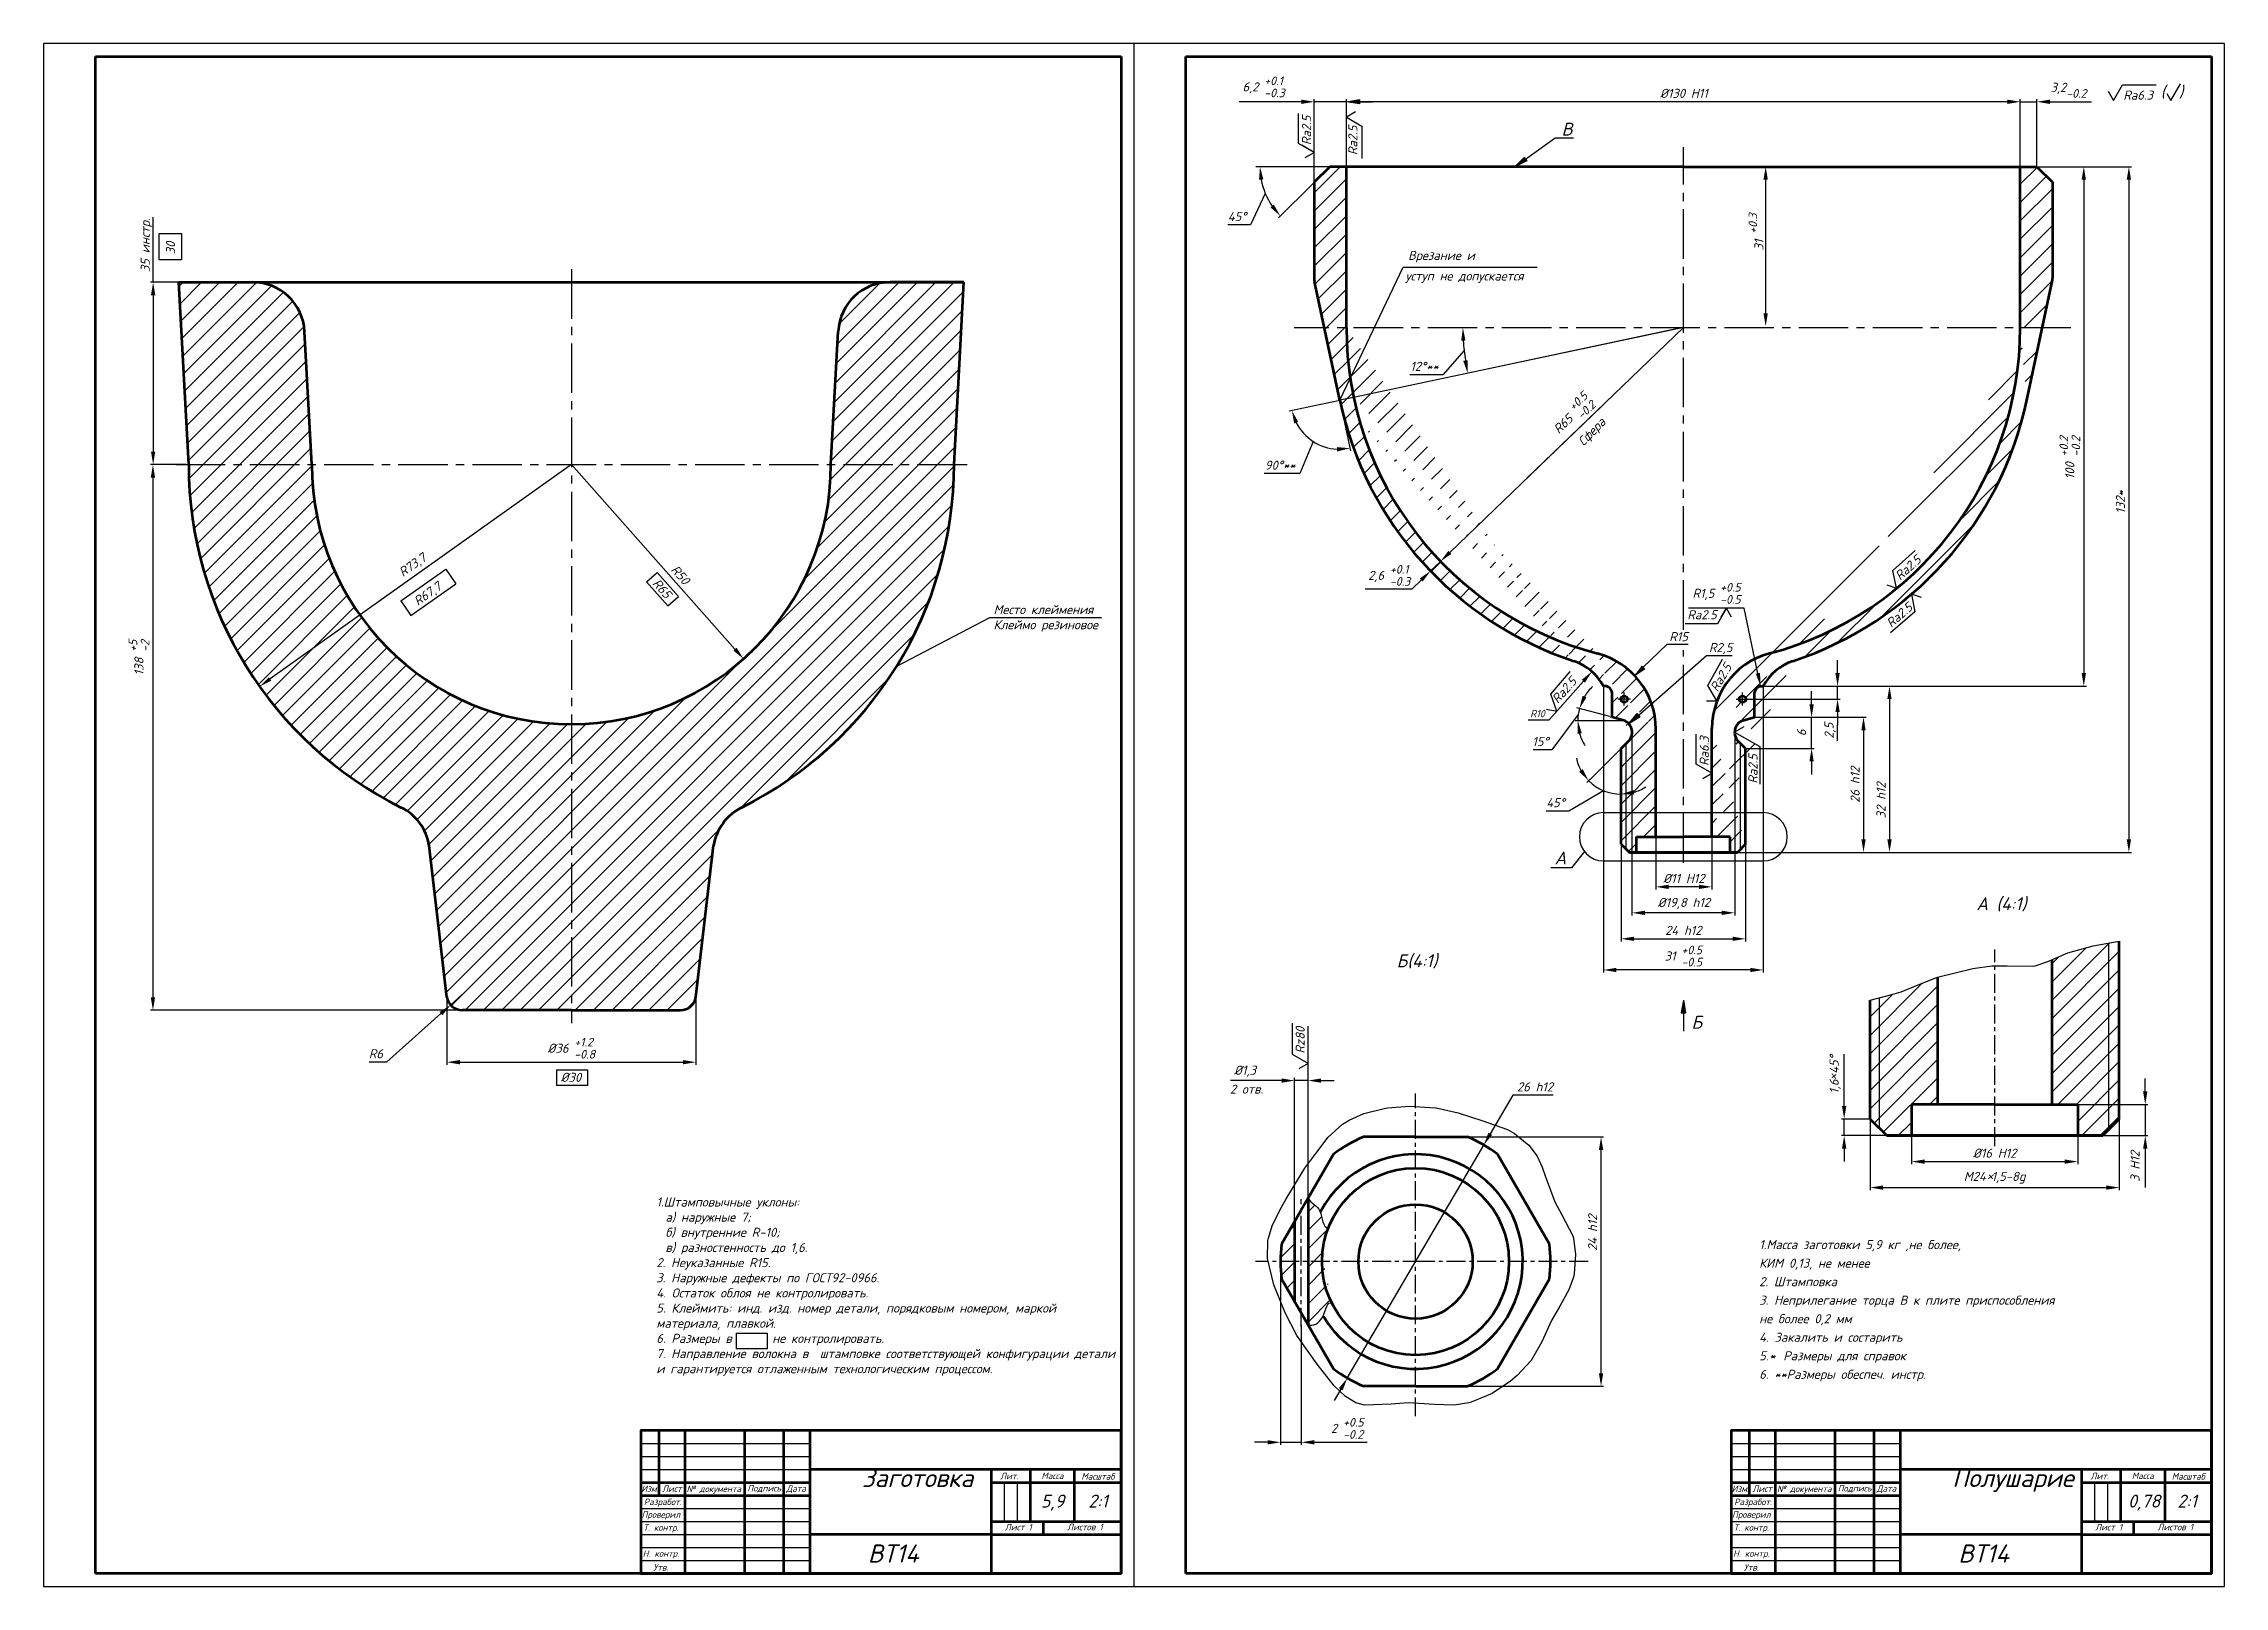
# Model space of a CAD drawing. Extents: x 3984 to 4893, y -1391 to 1983.
# Drawn here: x 3984 to 4824, y 396 to 990 of the extents above; entities that cross this region are included whole.
import ezdxf
from ezdxf.enums import TextEntityAlignment as Align

# ---------------------------------------------------------------- set-up
doc = ezdxf.new("R2010")
doc.units = 0
doc.header["$MEASUREMENT"] = 0
for name, pattern in [('CENTER2', [28.575, 19.05, -3.175, 3.175, -3.175]), ('DASHDOTX2', [2, 1, -0.5, 0, -0.5]), ('K5LT32770', [18.2, 12, -3, 0.2, -3]), ('K5LT32771', [0]), ('K5LT_AXLED', [11.807581, 7.307581, -1.5, 1.5, -1.5]), ('K5LT_BASIC', [0]), ('K5LT_THIN', [0]), ('ОСЕВАЯ2', [28.575, 19.05, -3.175, 3.175, -3.175])]:
    doc.linetypes.add(name, pattern=pattern)
doc.layers.add('0 VIEW0', color=7, linetype='Continuous')
doc.layers.add('OSI', color=18, linetype='DASHDOTX2')
doc.layers.add('Обводка', color=7, linetype='Continuous', lineweight=30)
doc.styles.get("Standard").update_dxf_attribs({"font": 'isocpeui.ttf', "height": 3.5})
doc.dimstyles.new('AM_ISO', dxfattribs={"dimtxt": 3.5, "dimasz": 5, "dimexe": 1, "dimexo": 1, "dimgap": 1.5, "dimtad": 3, "dimtoh": 1, "dimdsep": 46, "dimtxsty": 'Standard', "dimcen": 0, "dimclrd": 256, "dimclre": 256, "dimclrt": 256, "dimadec": 0, "dimazin": 2, "dimtp": 0.1, "dimtm": 0.1, "dimtfac": 0.71, "dimtmove": 0, "dimatfit": 2, "dimfxl": 1, "dimlwd": -1, "dimlwe": -1, "dimarcsym": 1})
doc.dimstyles.new('AM_ISO$3', dxfattribs={"dimtxt": 3.5, "dimasz": 5, "dimexe": 1, "dimexo": 1, "dimgap": 1.5, "dimtad": 3, "dimtoh": 1, "dimdsep": 46, "dimtxsty": 'Standard', "dimcen": 0, "dimclrd": 256, "dimclre": 256, "dimclrt": 256, "dimadec": 0, "dimazin": 2, "dimtp": 0.1, "dimtm": 0.1, "dimtfac": 0.71, "dimtofl": 0, "dimtmove": 0, "dimatfit": 0, "dimfxl": 1, "dimlwd": -1, "dimlwe": -1, "dimarcsym": 1})
pattern_1 = [(45, (2719.66, -1401.7205), (-3.535534, 3.535534), [])]
pattern_2 = [(45, (2719.66, -1365.2247), (-3.535534, 3.535534), [])]

msp = doc.modelspace()

# ---------------------------------------------------------------- texts
at = {"color": 0, "lineweight": 30}
for s, p in [('Лит.', (4355.825, 438.75)), ('Масса', (4372.443, 438.829)), ('Масштаб', (4389.99, 438.634)), ('Лит.', (4775.825, 438.75)), ('Масса', (4792.443, 438.829)), ('Масштаб', (4809.99, 438.634)), ('Изм.', (4217.443, 433.88)), ('Разработ.', (4222.303, 428.479)), ('№ документа', (4242.027, 433.495)), ('Подпись', (4261.45, 433.863)), ('Дата', (4273.707, 433.692)), ('Изм.', (4637.443, 433.88)), ('Разработ.', (4642.303, 428.479)), ('№ документа', (4662.027, 433.495)), ('Подпись', (4681.45, 433.863)), ('Дата', (4693.707, 433.692)), ('Проверил', (4221.635, 423.602)), ('Т. контр.', (4221.635, 418.602)), ('Лист 1', (4359.313, 419.09)), ('Листов 1', (4384.967, 419.111)), ('Проверил', (4641.635, 423.602)), ('Т. контр.', (4641.635, 418.602)), ('Лист 1', (4779.313, 419.09)), ('Листов 1', (4804.967, 419.111)), ('Н. контр.', (4221.635, 408.602)), ('Утв.', (4221.635, 403.602)), ('Н. контр.', (4641.635, 408.602)), ('Утв.', (4641.635, 403.602))]:
    msp.add_text(s, height=2.5, dxfattribs=at).set_placement(p, align=Align.MIDDLE)
for p in [(4229.611, 432.621), (4649.611, 432.621)]:
    msp.add_text('Лист', height=2.5, dxfattribs=at).set_placement(p, align=Align.RIGHT)
at = {"lineweight": 30, "attachment_point": 1}
for s, insert, char_height, width in [('B', (4568.566, 959.863), 5, 2.42446), ('Место клеймения\\PКлеймо резиновое ', (4349.765, 774.12), 3.5, 43.37244), ('1.Штамповычные уклоны:\\P\\pxl1;а) наружные 7;\\Pб) внутренние R-10;\\Pв) разностенность до 1,6.\\P\\pl0;2. Неуказанные R15.\\P3. Наружные дефекты по ГОСТ92-0966.\\P4. Остаток облоя не контролировать.\\P5. Клеймить: инд. изд. номер детали, порядковым номером, маркой  материала, плавкой.\\P6. Размеры в       не контролировать.\\P7. Направление волокна в  штамповке соответствующей конфигурации детали и гарантируется отлаженным технологическим процессом.', (4219.875, 546.023), 3.5, 180.02866)]:
    msp.add_mtext(s, dxfattribs=dict(at, insert=insert, char_height=char_height, width=width))
at = {"linetype": 'Continuous', "lineweight": 30, "attachment_point": 1}
for s, insert, char_height, width in [('Врезание и', (4509.421, 910.478), 3.5, 25.65506), (' уступ не допускается', (4506.194, 902.575), 3.5, 54.85988), ('R2,5', (4625.342, 759.523), 3.5, 3.36959), ('R10', (4556.481, 733.71), 2.8, 2.69567), ('A', (4565.86, 679.247), 5, 2.8087), ('A (4:1)', (4728.322, 661.62), 5, 27.75915), ('Б(4:1)', (4505.02, 639.673), 5, 8.98886), ('2 отв.', (4440.838, 589.499), 3.5, 37.03325)]:
    msp.add_mtext(s, dxfattribs=dict(at, insert=insert, char_height=char_height, width=width))
at = {"linetype": 'Continuous', "lineweight": 30, "char_height": 3.5, "attachment_point": 1}
for s, insert, width, rotation in [('Сфера', (4574.49, 837.547), 14.6397, 46), ('Ra2.5', (4625.58, 742.218), 9.4062, 59.891708), ('Rz80', (4466.131, 601.421), 39.46822, 90)]:
    msp.add_mtext(s, dxfattribs=dict(at, insert=insert, width=width, rotation=rotation))
at = {"lineweight": 30, "ltscale": 10, "insert": (4618.579, 615.977), "char_height": 5, "width": 22, "attachment_point": 1}
msp.add_mtext('Б', dxfattribs=at)
at = {"layer": '0 VIEW0', "lineweight": 30}
for s, rotation, p in [('30', 90, (4034.527, 909.168)), ('R67,7', 35.425284, (4128.032, 773.689)), ('R65', 311.553253, (4218.089, 782.334))]:
    msp.add_text(s, height=3.5, rotation=rotation, dxfattribs=at).set_placement(p)
msp.add_text('%%C30', height=3.5, dxfattribs=at).set_placement((4183.031, 590.531))
at = {"layer": '0 VIEW0', "color": 0, "lineweight": 0}
for s, p in [('1.Масса заготовки 5,9 кг ,не более,', (4644.691, 526.124)), ('КИМ 0,13, не менее', (4644.691, 518.989)), ('2. Штамповка', (4644.691, 511.853)), ('3. Неприлегание торца В к плите приспособления', (4644.691, 504.717)), ('не более 0,2 мм', (4644.691, 497.581)), ('4. Закалить и состарить', (4644.691, 490.445)), ('5.', (4644.691, 483.309)), ('6. **Размеры обеспеч. инстр.', (4644.691, 476.174)), ('*', (4648.528, 483.309)), (' Размеры для справок', (4651.703, 483.309))]:
    msp.add_text(s, height=3.5, dxfattribs=at).set_placement(p)
at = {"layer": 'OSI', "color": 0, "linetype": 'ByBlock', "lineweight": 30}
for s, insert, char_height, width, attachment_point in [('(', (4799.366, 974.028), 4.5, 1.91148, 1), (')', (4806.352, 974.039), 4.5, 1.91148, 1), ('Ra6.3', (4784.959, 972.205), 3.5, 4.06839, 1), ('Ra2.5', (4617.004, 768.649), 3.5, 4.06839, 7), ('R15', (4610.05, 763.708), 3.5, 6.44295, 1), ('5,9', (4368.007, 431.614), 5, 8.00699, 1), ('2:1', (4386.254, 431.614), 5, 8.00699, 1), ('0,78', (4786.77, 431.614), 5, 8.00699, 1), ('2:1', (4805.755, 431.614), 5, 8.00699, 1)]:
    msp.add_mtext(s, dxfattribs=dict(at, insert=insert, char_height=char_height, width=width, attachment_point=attachment_point))
at = {"layer": 'OSI', "color": 0, "linetype": 'ByBlock', "lineweight": 30, "char_height": 3.5, "width": 4.06839}
for s, insert, attachment_point, rotation in [('Ra2.5', (4468.579, 951.21), 1, 90), ('Ra2.5', (4489.917, 947.354), 7, 90), ('Ra2.5', (4696.596, 786.017), 1, 41.886466), ('Ra2.5', (4695.548, 765.178), 7, 41.235702), ('Ra6.3', (4621.776, 712.17), 1, 90), ('Ra2.5', (4644.045, 705.367), 7, 90)]:
    msp.add_mtext(s, dxfattribs=dict(at, insert=insert, attachment_point=attachment_point, rotation=rotation))
at = {"layer": 'OSI', "linetype": 'ByBlock', "lineweight": 70, "insert": (4671.347, 591.165), "char_height": 3.5, "width": 2.28574, "attachment_point": 1, "rotation": 90}
msp.add_mtext('×', dxfattribs=at)
at = {"layer": 'OSI', "linetype": 'ByBlock', "lineweight": 70, "insert": (4732.36, 556.122), "char_height": 3.5, "width": 2.28574, "attachment_point": 1}
msp.add_mtext('×', dxfattribs=at)
at = {"layer": 'Обводка', "color": 0, "lineweight": 30, "char_height": 5, "width": 56.79954, "attachment_point": 1}
for s, insert in [('{\\C256;   \\H1.4x;Заготовка}', (4289.492, 441.531)), ('{\\C256;   \\H1.4x;Полушарие}', (4709.492, 441.531)), ('{\\C256;   \\H1.4x;ВТ14}', (4291.807, 412.42)), ('{\\C256;   \\H1.4x;ВТ14}', (4711.807, 412.42))]:
    msp.add_mtext(s, dxfattribs=dict(at, insert=insert))

# ---------------------------------------------------------------- blocks, each defined once
blk = doc.blocks.new('*D302')
at = {"linetype": 'Continuous', "transparency": 16777216}
for p, q in [((4703.39, 580.82), (4703.39, 558.82)), ((4767.39, 580.82), (4767.39, 558.82)), ((4708.39, 559.82), (4762.39, 559.82))]:
    blk.add_line(p, q, dxfattribs=at)
at = {"linetype": 'Continuous', "lineweight": 30, "transparency": 16777216}
for points in [[(4708.39, 560.66), (4708.39, 558.99), (4703.39, 559.82)], [(4762.39, 560.66), (4762.39, 558.99), (4767.39, 559.82)]]:
    blk.add_solid(points, dxfattribs=at)
at = {"layer": 'Defpoints', "color": 0, "linetype": 'Continuous', "lineweight": 30, "transparency": 16777216}
for p in [(4703.39, 581.82), (4767.39, 581.82), (4767.39, 559.82)]:
    blk.add_point(p, dxfattribs=at)
at = {"linetype": 'Continuous', "lineweight": 30, "transparency": 16777216, "insert": (4735.39, 563.08), "char_height": 3.5, "attachment_point": 5}
blk.add_mtext('{%%C16} H12', dxfattribs=at)
blk = doc.blocks.new('*D303')
at = {"linetype": 'Continuous', "transparency": 16777216}
for p, q in [((4687.39, 598.13), (4687.39, 548.82)), ((4783.39, 598.13), (4783.39, 548.82)), ((4692.39, 549.82), (4778.39, 549.82))]:
    blk.add_line(p, q, dxfattribs=at)
at = {"linetype": 'Continuous', "lineweight": 30, "transparency": 16777216}
for points in [[(4692.39, 550.66), (4692.39, 548.99), (4687.39, 549.82)], [(4778.39, 550.66), (4778.39, 548.99), (4783.39, 549.82)]]:
    blk.add_solid(points, dxfattribs=at)
at = {"layer": 'Defpoints', "color": 0, "linetype": 'Continuous', "lineweight": 30, "transparency": 16777216}
for p in [(4687.39, 599.13), (4783.39, 599.13), (4783.39, 549.82)]:
    blk.add_point(p, dxfattribs=at)
at = {"linetype": 'Continuous', "lineweight": 30, "transparency": 16777216, "insert": (4735.39, 553.6), "char_height": 3.5, "attachment_point": 5}
blk.add_mtext('M24 1,5-8g', dxfattribs=at)
blk = doc.blocks.new('*D304')
at = {"linetype": 'Continuous', "transparency": 16777216}
for p, q in [((4793.39, 586.82), (4793.39, 591.82)), ((4758.39, 581.82), (4794.39, 581.82)), ((4793.39, 581.82), (4793.39, 569.82)), ((4758.39, 569.82), (4794.39, 569.82)), ((4793.39, 564.82), (4793.39, 559.82))]:
    blk.add_line(p, q, dxfattribs=at)
at = {"linetype": 'Continuous', "lineweight": 30, "transparency": 16777216}
for points in [[(4792.56, 586.82), (4794.22, 586.82), (4793.39, 581.82)], [(4792.56, 564.82), (4794.22, 564.82), (4793.39, 569.82)]]:
    blk.add_solid(points, dxfattribs=at)
at = {"layer": 'Defpoints', "color": 0, "linetype": 'Continuous', "lineweight": 30, "transparency": 16777216}
for p in [(4757.39, 581.82), (4757.39, 569.82), (4793.39, 569.82)]:
    blk.add_point(p, dxfattribs=at)
at = {"linetype": 'Continuous', "lineweight": 30, "transparency": 16777216, "insert": (4789.46, 557.98), "char_height": 3.5, "attachment_point": 5, "rotation": 90}
blk.add_mtext('3 H12', dxfattribs=at)
blk = doc.blocks.new('*D305')
at = {"linetype": 'Continuous', "transparency": 16777216}
for p, q in [((4677.42, 581.22), (4677.42, 586.22)), ((4687.39, 576.22), (4676.42, 576.22)), ((4677.42, 569.82), (4677.42, 576.22)), ((4695.8, 569.82), (4676.42, 569.82)), ((4677.42, 564.82), (4677.42, 559.82))]:
    blk.add_line(p, q, dxfattribs=at)
at = {"linetype": 'Continuous', "lineweight": 30, "transparency": 16777216}
for points in [[(4676.59, 581.22), (4678.25, 581.22), (4677.42, 576.22)], [(4676.59, 564.82), (4678.25, 564.82), (4677.42, 569.82)]]:
    blk.add_solid(points, dxfattribs=at)
at = {"layer": 'Defpoints', "color": 0, "linetype": 'Continuous', "lineweight": 30, "transparency": 16777216}
for p in [(4677.42, 576.22), (4688.39, 576.22), (4696.8, 569.82)]:
    blk.add_point(p, dxfattribs=at)
at = {"linetype": 'Continuous', "lineweight": 30, "transparency": 16777216, "insert": (4673.97, 593.38), "char_height": 3.5, "attachment_point": 5, "rotation": 90}
blk.add_mtext('1,6 45{%%d}', dxfattribs=at)
blk = doc.blocks.new('*D338')
at = {"layer": '0 VIEW0', "transparency": 16777216}
blk.add_line((4187.15, 828.21), (4250.17, 757.12), dxfattribs=at)
at = {"layer": '0 VIEW0', "lineweight": 30, "transparency": 16777216}
blk.add_solid([(4250.79, 757.67), (4249.55, 756.57), (4253.49, 753.38)], dxfattribs=at)
at = {"layer": 'Defpoints', "color": 0, "lineweight": 30, "transparency": 16777216}
for p in [(4187.15, 828.21), (4253.49, 753.38)]:
    blk.add_point(p, dxfattribs=at)
at = {"layer": '0 VIEW0', "lineweight": 30, "transparency": 16777216, "insert": (4229.13, 785.76), "char_height": 3.5, "attachment_point": 5, "rotation": 311.55325}
blk.add_mtext('R50', dxfattribs=at)
blk = doc.blocks.new('*D339')
at = {"layer": '0 VIEW0', "transparency": 16777216}
blk.add_line((4187.15, 828.21), (4071.12, 745.67), dxfattribs=at)
at = {"layer": '0 VIEW0', "lineweight": 30, "transparency": 16777216}
blk.add_solid([(4070.63, 746.35), (4071.6, 744.99), (4067.04, 742.77)], dxfattribs=at)
at = {"layer": 'Defpoints', "color": 0, "lineweight": 30, "transparency": 16777216}
for p in [(4187.15, 828.21), (4067.04, 742.77)]:
    blk.add_point(p, dxfattribs=at)
at = {"layer": '0 VIEW0', "lineweight": 30, "transparency": 16777216, "insert": (4126.15, 789.23), "char_height": 3.5, "attachment_point": 5, "rotation": 35.42528}
blk.add_mtext('R73,7', dxfattribs=at)
blk = doc.blocks.new('*D340')
at = {"layer": '0 VIEW0', "transparency": 16777216}
for p, q in [((4045.6, 898.43), (4025.06, 898.43)), ((4026.06, 893.43), (4026.06, 833.21)), ((4028.75, 828.21), (4025.06, 828.21))]:
    blk.add_line(p, q, dxfattribs=at)
at = {"layer": '0 VIEW0', "lineweight": 30, "transparency": 16777216}
for points in [[(4025.23, 893.43), (4026.89, 893.43), (4026.06, 898.43)], [(4025.23, 833.21), (4026.89, 833.21), (4026.06, 828.21)]]:
    blk.add_solid(points, dxfattribs=at)
at = {"layer": 'Defpoints', "color": 0, "lineweight": 30, "transparency": 16777216}
for p in [(4046.6, 898.43), (4026.06, 828.21), (4029.75, 828.21)]:
    blk.add_point(p, dxfattribs=at)
at = {"layer": '0 VIEW0', "lineweight": 30, "transparency": 16777216, "insert": (4023.48, 912.68), "char_height": 3.5, "attachment_point": 5, "rotation": 90}
blk.add_mtext('35 инстр.', dxfattribs=at)
blk = doc.blocks.new('*D341')
at = {"layer": '0 VIEW0', "transparency": 16777216}
for p, q in [((4038.75, 828.21), (4024.98, 828.21)), ((4025.98, 823.21), (4025.98, 623.11)), ((4148.72, 618.11), (4024.98, 618.11))]:
    blk.add_line(p, q, dxfattribs=at)
at = {"layer": '0 VIEW0', "lineweight": 30, "transparency": 16777216}
for points in [[(4025.14, 823.21), (4026.81, 823.21), (4025.98, 828.21)], [(4025.14, 623.11), (4026.81, 623.11), (4025.98, 618.11)]]:
    blk.add_solid(points, dxfattribs=at)
at = {"layer": 'Defpoints', "color": 0, "lineweight": 30, "transparency": 16777216}
for p in [(4039.75, 828.21), (4025.98, 618.11), (4149.72, 618.11)]:
    blk.add_point(p, dxfattribs=at)
at = {"layer": '0 VIEW0', "lineweight": 30, "transparency": 16777216, "insert": (4020.59, 753.89), "char_height": 3.5, "attachment_point": 5, "rotation": 90}
blk.add_mtext('\\A1;138 {\\H3.33\\S+5^ -2;} ', dxfattribs=at)
blk = doc.blocks.new('*D342')
at = {"layer": '0 VIEW0', "transparency": 16777216}
for p, q in [((4139.2, 623.23), (4139.2, 597.11)), ((4235.11, 623.42), (4235.11, 597.11)), ((4144.2, 598.11), (4230.11, 598.11))]:
    blk.add_line(p, q, dxfattribs=at)
at = {"layer": '0 VIEW0', "lineweight": 30, "transparency": 16777216}
for points in [[(4144.2, 598.94), (4144.2, 597.27), (4139.2, 598.11)], [(4230.11, 598.94), (4230.11, 597.27), (4235.11, 598.11)]]:
    blk.add_solid(points, dxfattribs=at)
at = {"layer": 'Defpoints', "color": 0, "lineweight": 30, "transparency": 16777216}
for p in [(4139.2, 624.23), (4235.11, 624.42), (4235.11, 598.11)]:
    blk.add_point(p, dxfattribs=at)
at = {"layer": '0 VIEW0', "lineweight": 30, "transparency": 16777216, "insert": (4187.15, 603.49), "char_height": 3.5, "attachment_point": 5}
blk.add_mtext('\\A1;%%C36 {\\H3.33\\S+1.2^ -0.8;} ', dxfattribs=at)
blk = doc.blocks.new('*D343')
at = {"layer": '0 VIEW0', "transparency": 16777216}
for p, q in [((4145.12, 624.11), (4140.64, 620.11)), ((4136.91, 616.79), (4115.95, 598.11)), ((4115.95, 598.11), (4109.27, 598.11))]:
    blk.add_line(p, q, dxfattribs=at)
at = {"layer": '0 VIEW0', "lineweight": 30, "transparency": 16777216}
blk.add_solid([(4136.35, 617.41), (4137.46, 616.16), (4140.64, 620.11)], dxfattribs=at)
at = {"layer": 'Defpoints', "color": 0, "lineweight": 30, "transparency": 16777216}
for p in [(4145.12, 624.11), (4140.64, 620.11)]:
    blk.add_point(p, dxfattribs=at)
at = {"layer": '0 VIEW0', "lineweight": 30, "transparency": 16777216, "insert": (4111.86, 601.36), "char_height": 3.5, "attachment_point": 5}
blk.add_mtext('R6', dxfattribs=at)
blk = doc.blocks.new('*D344')
at = {"layer": '0 VIEW0', "transparency": 16777216}
for p, q in [((4604.86, 687.28), (4604.86, 664.61)), ((4626.45, 686.51), (4626.45, 664.61)), ((4621.45, 665.61), (4609.86, 665.61))]:
    blk.add_line(p, q, dxfattribs=at)
at = {"layer": '0 VIEW0', "lineweight": 30, "transparency": 16777216}
for points in [[(4609.86, 666.44), (4609.86, 664.78), (4604.86, 665.61)], [(4621.45, 666.44), (4621.45, 664.78), (4626.45, 665.61)]]:
    blk.add_solid(points, dxfattribs=at)
at = {"layer": 'Defpoints', "color": 0, "lineweight": 30, "transparency": 16777216}
for p in [(4604.86, 688.28), (4626.45, 687.51), (4604.86, 665.61)]:
    blk.add_point(p, dxfattribs=at)
at = {"layer": '0 VIEW0', "lineweight": 30, "transparency": 16777216, "insert": (4615.66, 668.86), "char_height": 3.5, "attachment_point": 5}
blk.add_mtext('{%%c}11 H12', dxfattribs=at)
blk = doc.blocks.new('*D345')
at = {"layer": '0 VIEW0', "transparency": 16777216}
for p, q in [((4595.68, 724.67), (4595.68, 654.61)), ((4635.24, 724.57), (4635.24, 654.61)), ((4630.24, 655.61), (4600.68, 655.61))]:
    blk.add_line(p, q, dxfattribs=at)
at = {"layer": '0 VIEW0', "lineweight": 30, "transparency": 16777216}
for points in [[(4600.68, 656.44), (4600.68, 654.78), (4595.68, 655.61)], [(4630.24, 656.44), (4630.24, 654.78), (4635.24, 655.61)]]:
    blk.add_solid(points, dxfattribs=at)
at = {"layer": 'Defpoints', "color": 0, "lineweight": 30, "transparency": 16777216}
for p in [(4595.68, 725.67), (4635.24, 725.57), (4595.68, 655.61)]:
    blk.add_point(p, dxfattribs=at)
at = {"layer": '0 VIEW0', "lineweight": 30, "transparency": 16777216, "insert": (4615.66, 659.21), "char_height": 3.5, "attachment_point": 5}
blk.add_mtext('{%%c}19,8 h12', dxfattribs=at)
blk = doc.blocks.new('*D346')
at = {"layer": '0 VIEW0', "transparency": 16777216}
for p, q in [((4584.71, 742.69), (4584.71, 632.61)), ((4646.22, 742.77), (4646.22, 632.61)), ((4641.22, 633.61), (4589.71, 633.61))]:
    blk.add_line(p, q, dxfattribs=at)
at = {"layer": '0 VIEW0', "lineweight": 30, "transparency": 16777216}
for points in [[(4589.71, 634.44), (4589.71, 632.78), (4584.71, 633.61)], [(4641.22, 634.44), (4641.22, 632.78), (4646.22, 633.61)]]:
    blk.add_solid(points, dxfattribs=at)
at = {"layer": 'Defpoints', "color": 0, "lineweight": 30, "transparency": 16777216}
for p in [(4584.71, 743.69), (4646.22, 743.77), (4584.71, 633.61)]:
    blk.add_point(p, dxfattribs=at)
at = {"layer": '0 VIEW0', "lineweight": 30, "transparency": 16777216, "insert": (4615.47, 638.99), "char_height": 3.5, "attachment_point": 5}
blk.add_mtext('\\A1;31 {\\H3.33\\S+0.5^ -0.5;} ', dxfattribs=at)
blk = doc.blocks.new('*D347')
at = {"layer": '0 VIEW0', "transparency": 16777216}
for p, q in [((4643.05, 730.9), (4685.87, 730.9)), ((4684.87, 725.9), (4684.87, 683.9)), ((4636.48, 678.9), (4685.87, 678.9))]:
    blk.add_line(p, q, dxfattribs=at)
at = {"layer": '0 VIEW0', "lineweight": 30, "transparency": 16777216}
for points in [[(4684.04, 725.9), (4685.7, 725.9), (4684.87, 730.9)], [(4684.04, 683.9), (4685.7, 683.9), (4684.87, 678.9)]]:
    blk.add_solid(points, dxfattribs=at)
at = {"layer": 'Defpoints', "color": 0, "lineweight": 30, "transparency": 16777216}
for p in [(4642.05, 730.9), (4635.48, 678.9), (4684.87, 678.9)]:
    blk.add_point(p, dxfattribs=at)
at = {"layer": '0 VIEW0', "lineweight": 30, "transparency": 16777216, "insert": (4681.62, 704.9), "char_height": 3.5, "attachment_point": 5, "rotation": 90}
blk.add_mtext('26 h12', dxfattribs=at)
blk = doc.blocks.new('*D348')
at = {"layer": '0 VIEW0', "transparency": 16777216}
for p, q in [((4647.22, 742.9), (4695.87, 742.9)), ((4694.87, 737.9), (4694.87, 683.9)), ((4636.48, 678.9), (4695.87, 678.9))]:
    blk.add_line(p, q, dxfattribs=at)
at = {"layer": '0 VIEW0', "lineweight": 30, "transparency": 16777216}
for points in [[(4694.04, 737.9), (4695.7, 737.9), (4694.87, 742.9)], [(4694.04, 683.9), (4695.7, 683.9), (4694.87, 678.9)]]:
    blk.add_solid(points, dxfattribs=at)
at = {"layer": 'Defpoints', "color": 0, "lineweight": 30, "transparency": 16777216}
for p in [(4646.22, 742.9), (4635.48, 678.9), (4694.87, 678.9)]:
    blk.add_point(p, dxfattribs=at)
at = {"layer": '0 VIEW0', "lineweight": 30, "transparency": 16777216, "insert": (4691.62, 698.9), "char_height": 3.5, "attachment_point": 5, "rotation": 90}
blk.add_mtext('32 h12', dxfattribs=at)
blk = doc.blocks.new('*D349')
at = {"layer": '0 VIEW0', "transparency": 16777216}
for p, q in [((4752.05, 942.9), (4788.09, 942.9)), ((4787.09, 937.9), (4787.09, 683.9)), ((4636.48, 678.9), (4788.09, 678.9))]:
    blk.add_line(p, q, dxfattribs=at)
at = {"layer": '0 VIEW0', "lineweight": 30, "transparency": 16777216}
for points in [[(4786.25, 937.9), (4787.92, 937.9), (4787.09, 942.9)], [(4786.25, 683.9), (4787.92, 683.9), (4787.09, 678.9)]]:
    blk.add_solid(points, dxfattribs=at)
at = {"layer": 'Defpoints', "color": 0, "lineweight": 30, "transparency": 16777216}
for p in [(4751.05, 942.9), (4635.48, 678.9), (4787.09, 678.9)]:
    blk.add_point(p, dxfattribs=at)
at = {"layer": '0 VIEW0', "lineweight": 30, "transparency": 16777216, "insert": (4783.84, 813.78), "char_height": 3.5, "attachment_point": 5, "rotation": 90}
blk.add_mtext('132*', dxfattribs=at)
blk = doc.blocks.new('*D350')
at = {"layer": '0 VIEW0', "transparency": 16777216}
for p, q in [((4752.05, 942.9), (4770.71, 942.9)), ((4769.71, 937.9), (4769.71, 747.9)), ((4646.1, 742.9), (4770.71, 742.9))]:
    blk.add_line(p, q, dxfattribs=at)
at = {"layer": '0 VIEW0', "lineweight": 30, "transparency": 16777216}
for points in [[(4768.88, 937.9), (4770.55, 937.9), (4769.71, 942.9)], [(4768.88, 747.9), (4770.55, 747.9), (4769.71, 742.9)]]:
    blk.add_solid(points, dxfattribs=at)
at = {"layer": 'Defpoints', "color": 0, "lineweight": 30, "transparency": 16777216}
for p in [(4751.05, 942.9), (4645.1, 742.9), (4769.71, 742.9)]:
    blk.add_point(p, dxfattribs=at)
at = {"layer": '0 VIEW0', "lineweight": 30, "transparency": 16777216, "insert": (4764.33, 830.83), "char_height": 3.5, "attachment_point": 5, "rotation": 90}
blk.add_mtext('\\A1;100 {\\H3.33\\S+0.2^ -0.2;} ', dxfattribs=at)
blk = doc.blocks.new('*D364')
at = {"layer": '0 VIEW0', "transparency": 16777216}
for p, q in [((4579.72, 707.15), (4578.31, 705.74)), ((4584.73, 702.63), (4571.38, 694.78)), ((4571.38, 694.78), (4562.66, 694.78))]:
    blk.add_line(p, q, dxfattribs=at)
for start, end in [(192.35316, 208.67658), (225, 270), (286.32342, 302.64684)]:
    blk.add_arc((4591.46, 718.9), 17.61, start, end, dxfattribs=at)
at = {"layer": '0 VIEW0', "lineweight": 30, "transparency": 16777216}
for points in [[(4576.68, 710.95), (4575.35, 709.95), (4579.01, 706.44)], [(4596.53, 701.17), (4596.3, 702.82), (4591.46, 701.29)]]:
    blk.add_solid(points, dxfattribs=at)
at = {"layer": 'Defpoints', "color": 0, "lineweight": 30, "transparency": 16777216}
for p in [(4591.46, 718.9), (4591.46, 718.9), (4581.02, 708.45), (4586.91, 701.89), (4591.46, 682.1)]:
    blk.add_point(p, dxfattribs=at)
at = {"layer": '0 VIEW0', "lineweight": 30, "transparency": 16777216, "insert": (4566.27, 698.03), "char_height": 3.5, "attachment_point": 5}
blk.add_mtext('45°', dxfattribs=at)
blk = doc.blocks.new('*D351')
at = {"layer": '0 VIEW0', "transparency": 16777216}
for p, q in [((4480.69, 852.42), (4463.69, 848.82)), ((4483.64, 850.5), (4487.26, 833.51)), ((4472.85, 837.12), (4467.74, 824.71)), ((4467.74, 824.71), (4454.02, 824.71))]:
    blk.add_line(p, q, dxfattribs=at)
blk.add_arc((4483.13, 852.94), 18.87, 207.19585, 266.77106, dxfattribs=at)
at = {"layer": '0 VIEW0', "lineweight": 30, "transparency": 16777216}
for points in [[(4465.56, 844.04), (4467.13, 844.6), (4464.67, 849.03)], [(4482, 834.93), (4482.13, 833.27), (4487.05, 834.49)]]:
    blk.add_solid(points, dxfattribs=at)
at = {"layer": 'Defpoints', "color": 0, "lineweight": 30, "transparency": 16777216}
for p in [(4481.67, 852.63), (4483.13, 852.94), (4483.44, 851.48), (4477.29, 835)]:
    blk.add_point(p, dxfattribs=at)
at = {"layer": '0 VIEW0', "lineweight": 30, "transparency": 16777216, "insert": (4460.13, 827.96), "char_height": 3.5, "attachment_point": 5}
blk.add_mtext('90{%%d}**', dxfattribs=at)
blk = doc.blocks.new('*D352')
at = {"layer": '0 VIEW0', "transparency": 16777216}
for p, q in [((4468.27, 967.89), (4444.33, 967.89)), ((4473.27, 931.6), (4473.27, 968.89)), ((4485.67, 967.89), (4473.27, 967.89)), ((4485.67, 939.9), (4485.67, 968.89)), ((4490.67, 967.89), (4495.67, 967.89))]:
    blk.add_line(p, q, dxfattribs=at)
at = {"layer": '0 VIEW0', "lineweight": 30, "transparency": 16777216}
for points in [[(4468.27, 968.73), (4468.27, 967.06), (4473.27, 967.89)], [(4490.67, 968.73), (4490.67, 967.06), (4485.67, 967.89)]]:
    blk.add_solid(points, dxfattribs=at)
at = {"layer": 'Defpoints', "color": 0, "lineweight": 30, "transparency": 16777216}
for p in [(4473.27, 967.89), (4485.67, 938.9), (4473.27, 930.6)]:
    blk.add_point(p, dxfattribs=at)
at = {"layer": '0 VIEW0', "lineweight": 30, "transparency": 16777216, "insert": (4453.8, 973.63), "char_height": 3.5, "attachment_point": 5}
blk.add_mtext('\\A1;6,2 {\\H3.33\\S+0.1^ -0.3;} ', dxfattribs=at)
blk = doc.blocks.new('*D353')
at = {"layer": '0 VIEW0', "transparency": 16777216}
for p, q in [((4485.67, 932.55), (4485.67, 968.89)), ((4740.26, 967.89), (4490.67, 967.89)), ((4745.26, 932.55), (4745.26, 968.89))]:
    blk.add_line(p, q, dxfattribs=at)
at = {"layer": '0 VIEW0', "lineweight": 30, "transparency": 16777216}
for points in [[(4490.67, 968.73), (4490.67, 967.06), (4485.67, 967.89)], [(4740.26, 968.73), (4740.26, 967.06), (4745.26, 967.89)]]:
    blk.add_solid(points, dxfattribs=at)
at = {"layer": 'Defpoints', "color": 0, "lineweight": 30, "transparency": 16777216}
for p in [(4485.67, 967.89), (4485.67, 931.55), (4745.26, 931.55)]:
    blk.add_point(p, dxfattribs=at)
at = {"layer": '0 VIEW0', "lineweight": 30, "transparency": 16777216, "insert": (4615.68, 971.14), "char_height": 3.5, "attachment_point": 5}
blk.add_mtext('{%%c130 H11}', dxfattribs=at)
blk = doc.blocks.new('*D354')
at = {"layer": '0 VIEW0', "transparency": 16777216}
for p, q in [((4611.69, 942.9), (4648.17, 942.9)), ((4647.17, 937.9), (4647.17, 886.44))]:
    blk.add_line(p, q, dxfattribs=at)
at = {"layer": '0 VIEW0', "lineweight": 30, "transparency": 16777216}
for points in [[(4646.33, 937.9), (4648, 937.9), (4647.17, 942.9)], [(4646.33, 886.44), (4648, 886.44), (4647.17, 881.44)]]:
    blk.add_solid(points, dxfattribs=at)
at = {"layer": 'Defpoints', "color": 0, "lineweight": 30, "transparency": 16777216}
for p in [(4610.69, 942.9), (4647.17, 881.44), (4647.17, 881.44)]:
    blk.add_point(p, dxfattribs=at)
at = {"layer": '0 VIEW0', "lineweight": 30, "transparency": 16777216, "insert": (4643.45, 917.77), "char_height": 3.5, "attachment_point": 5, "rotation": 90}
blk.add_mtext('\\A1;31 {\\H3.33\\S+0.3^ ', dxfattribs=at)
blk = doc.blocks.new('*D355')
at = {"layer": '0 VIEW0', "transparency": 16777216}
for p, q in [((4614.03, 880.69), (4531.42, 863.18)), ((4531.02, 872.09), (4522.83, 862.79)), ((4522.83, 862.79), (4510.12, 862.79))]:
    blk.add_line(p, q, dxfattribs=at)
blk.add_arc((4615.02, 880.9), 84.46, 183.39232, 188.57459, dxfattribs=at)
at = {"layer": '0 VIEW0', "lineweight": 30, "transparency": 16777216}
for points in [[(4529.88, 875.87), (4531.54, 875.92), (4530.56, 880.9)], [(4532.32, 868.45), (4530.68, 868.15), (4532.4, 863.38)]]:
    blk.add_solid(points, dxfattribs=at)
at = {"layer": 'Defpoints', "color": 0, "lineweight": 30, "transparency": 16777216}
for p in [(4465.53, 880.9), (4530.77, 875.02), (4615.01, 880.89), (4615.02, 880.9), (4615.02, 880.9)]:
    blk.add_point(p, dxfattribs=at)
at = {"layer": '0 VIEW0', "lineweight": 30, "transparency": 16777216, "insert": (4515.72, 866.04), "char_height": 3.5, "attachment_point": 5}
blk.add_mtext('12{%%d}**', dxfattribs=at)
blk = doc.blocks.new('*D365')
at = {"linetype": 'Continuous', "transparency": 16777216}
for p, q in [((4454.44, 932.61), (4448.72, 920.47)), ((4472.56, 936.19), (4459.56, 923.19)), ((4448.72, 920.47), (4440.01, 920.47))]:
    blk.add_line(p, q, dxfattribs=at)
blk.add_arc((4479.27, 942.9), 26.87, 190.67809, 214.32191, dxfattribs=at)
at = {"linetype": 'Continuous', "lineweight": 30, "transparency": 16777216}
for points in [[(4452.03, 937.84), (4453.69, 938), (4452.4, 942.9)], [(4457.72, 928.28), (4456.44, 927.22), (4460.27, 923.9)]]:
    blk.add_solid(points, dxfattribs=at)
at = {"layer": 'Defpoints', "color": 0, "linetype": 'Continuous', "lineweight": 30, "transparency": 16777216}
for p in [(4448.42, 942.9), (4479.27, 942.9), (4479.27, 942.9), (4453.31, 935.94), (4473.27, 936.9)]:
    blk.add_point(p, dxfattribs=at)
at = {"linetype": 'Continuous', "lineweight": 30, "transparency": 16777216, "insert": (4443.61, 923.72), "char_height": 3.5, "attachment_point": 5}
blk.add_mtext('45°', dxfattribs=at)
blk = doc.blocks.new('*D356')
at = {"linetype": 'Continuous', "transparency": 16777216}
for p, q in [((4740.26, 967.89), (4735.26, 967.89)), ((4745.26, 939.9), (4745.26, 968.89)), ((4745.26, 967.89), (4751.66, 967.89)), ((4751.66, 943.11), (4751.66, 968.89)), ((4756.66, 967.89), (4761.66, 967.89))]:
    blk.add_line(p, q, dxfattribs=at)
at = {"linetype": 'Continuous', "lineweight": 30, "transparency": 16777216}
for points in [[(4740.26, 968.73), (4740.26, 967.06), (4745.26, 967.89)], [(4756.66, 968.73), (4756.66, 967.06), (4751.66, 967.89)]]:
    blk.add_solid(points, dxfattribs=at)
at = {"layer": 'Defpoints', "color": 0, "linetype": 'Continuous', "lineweight": 30, "transparency": 16777216}
for p in [(4751.66, 967.89), (4751.66, 942.11), (4745.26, 938.9)]:
    blk.add_point(p, dxfattribs=at)
at = {"linetype": 'Continuous', "lineweight": 30, "transparency": 16777216, "insert": (4763.84, 972.34), "char_height": 3.5, "attachment_point": 5}
blk.add_mtext('\\A1;3,2{\\H3.33\\S^ -0.2;} ', dxfattribs=at)
blk = doc.blocks.new('*D357')
at = {"linetype": 'Continuous', "transparency": 16777216}
for p, q in [((4521.94, 790.94), (4518.08, 787.23)), ((4522.63, 790.23), (4522.64, 790.22)), ((4525.54, 794.41), (4529.14, 797.88)), ((4514.48, 783.76), (4510.88, 780.29)), ((4518.77, 786.51), (4518.78, 786.51))]:
    blk.add_line(p, q, dxfattribs=at)
at = {"linetype": 'Continuous', "lineweight": 30, "transparency": 16777216}
for points in [[(4524.96, 795.01), (4526.12, 793.81), (4521.94, 790.94)], [(4513.91, 784.36), (4515.06, 783.16), (4518.08, 787.23)]]:
    blk.add_solid(points, dxfattribs=at)
at = {"layer": 'Defpoints', "color": 0, "linetype": 'Continuous', "lineweight": 30, "transparency": 16777216}
for p in [(4521.94, 790.95), (4518.08, 787.23), (4518.08, 787.23)]:
    blk.add_point(p, dxfattribs=at)
at = {"linetype": 'Continuous', "lineweight": 30, "transparency": 16777216, "insert": (4502.17, 785.55), "char_height": 3.5, "attachment_point": 5}
blk.add_mtext('\\A1;2,6 {\\H3.33\\S+0.1^ -0.3;} ', dxfattribs=at)
blk = doc.blocks.new('*D358')
at = {"linetype": 'Continuous', "transparency": 16777216}
blk.add_line((4584.02, 850.69), (4525.54, 794.41), dxfattribs=at)
at = {"linetype": 'Continuous', "lineweight": 30, "transparency": 16777216}
blk.add_solid([(4524.97, 795.01), (4526.12, 793.81), (4521.94, 790.94)], dxfattribs=at)
at = {"layer": 'Defpoints', "color": 0, "linetype": 'Continuous', "lineweight": 30, "transparency": 16777216}
for p in [(4615.47, 880.95), (4521.94, 790.94)]:
    blk.add_point(p, dxfattribs=at)
at = {"linetype": 'Continuous', "lineweight": 30, "transparency": 16777216, "insert": (4572.82, 847.38), "char_height": 3.5, "attachment_point": 5, "rotation": 43.90188}
blk.add_mtext('\\A1;R65 {\\H3.33\\S+0.5^ -0.2;} ', dxfattribs=at)
blk = doc.blocks.new('*D359')
at = {"linetype": 'Continuous', "transparency": 16777216}
for p, q in [((4638.9, 772.9), (4619.15, 772.9)), ((4644.19, 747.82), (4638.9, 772.9))]:
    blk.add_line(p, q, dxfattribs=at)
blk.add_arc((4645.84, 739.99), 3, 82.79491, 104.18228, dxfattribs=at)
at = {"linetype": 'Continuous', "lineweight": 30, "transparency": 16777216}
blk.add_solid([(4645, 747.99), (4643.37, 747.64), (4645.22, 742.92)], dxfattribs=at)
at = {"layer": 'Defpoints', "color": 0, "linetype": 'Continuous', "lineweight": 30, "transparency": 16777216}
for p in [(4645.22, 742.92), (4645.84, 739.99)]:
    blk.add_point(p, dxfattribs=at)
at = {"linetype": 'Continuous', "lineweight": 30, "transparency": 16777216, "insert": (4628.28, 778.63), "char_height": 3.5, "attachment_point": 5}
blk.add_mtext('\\A1;R1,5 {\\H3.33\\S+0.5^ -0.5;}', dxfattribs=at)
blk = doc.blocks.new('*D360')
at = {"linetype": 'Continuous', "transparency": 16777216}
for p, q in [((4575, 731.94), (4564.76, 718.34)), ((4587.1, 731.16), (4574.49, 734.53)), ((4586.26, 729.57), (4573.84, 729.57)), ((4564.76, 718.34), (4557.59, 718.34))]:
    blk.add_line(p, q, dxfattribs=at)
for start, end in [(133.35277, 149.17639), (165, 180), (195.82361, 211.64723)]:
    blk.add_arc((4593, 729.57), 18.16, start, end, dxfattribs=at)
at = {"linetype": 'Continuous', "lineweight": 30, "transparency": 16777216}
for points in [[(4578.17, 738.56), (4576.64, 739.2), (4575.46, 734.27)], [(4574.7, 724.51), (4576.35, 724.74), (4574.84, 729.57)]]:
    blk.add_solid(points, dxfattribs=at)
at = {"layer": 'Defpoints', "color": 0, "linetype": 'Continuous', "lineweight": 30, "transparency": 16777216}
for p in [(4575.12, 732.73), (4588.07, 730.9), (4587.26, 729.57), (4592.99, 729.57), (4593, 729.57)]:
    blk.add_point(p, dxfattribs=at)
at = {"linetype": 'Continuous', "lineweight": 30, "transparency": 16777216, "insert": (4560.43, 721.59), "char_height": 3.5, "attachment_point": 5}
blk.add_mtext('15°', dxfattribs=at)
blk = doc.blocks.new('*D361')
at = {"linetype": 'Continuous', "transparency": 16777216}
for p, q in [((4664.87, 735.9), (4664.87, 740.9)), ((4664.87, 718.9), (4664.87, 730.9)), ((4639.69, 718.9), (4665.87, 718.9)), ((4664.87, 713.9), (4664.87, 708.9))]:
    blk.add_line(p, q, dxfattribs=at)
at = {"linetype": 'Continuous', "lineweight": 30, "transparency": 16777216}
for points in [[(4664.04, 735.9), (4665.7, 735.9), (4664.87, 730.9)], [(4664.04, 713.9), (4665.7, 713.9), (4664.87, 718.9)]]:
    blk.add_solid(points, dxfattribs=at)
at = {"layer": 'Defpoints', "color": 0, "linetype": 'Continuous', "lineweight": 30, "transparency": 16777216}
for p in [(4664.87, 730.9), (4664.87, 730.9), (4638.69, 718.9)]:
    blk.add_point(p, dxfattribs=at)
at = {"linetype": 'Continuous', "lineweight": 30, "transparency": 16777216, "insert": (4661, 724.9), "char_height": 3.5, "attachment_point": 5, "rotation": 90}
blk.add_mtext('6', dxfattribs=at)
blk = doc.blocks.new('*D362')
at = {"linetype": 'Continuous', "transparency": 16777216}
for p, q in [((4674.87, 747.9), (4674.87, 752.9)), ((4655.99, 742.9), (4675.87, 742.9)), ((4674.87, 737.9), (4674.87, 742.9)), ((4639.28, 737.9), (4675.87, 737.9)), ((4674.87, 732.9), (4674.87, 727.9))]:
    blk.add_line(p, q, dxfattribs=at)
at = {"linetype": 'Continuous', "lineweight": 30, "transparency": 16777216}
for points in [[(4674.04, 747.9), (4675.7, 747.9), (4674.87, 742.9)], [(4674.04, 732.9), (4675.7, 732.9), (4674.87, 737.9)]]:
    blk.add_solid(points, dxfattribs=at)
at = {"layer": 'Defpoints', "color": 0, "linetype": 'Continuous', "lineweight": 30, "transparency": 16777216}
for p in [(4654.99, 742.9), (4674.87, 742.9), (4638.28, 737.9)]:
    blk.add_point(p, dxfattribs=at)
at = {"linetype": 'Continuous', "lineweight": 30, "transparency": 16777216, "insert": (4671.99, 725.74), "char_height": 3.5, "attachment_point": 5, "rotation": 90}
blk.add_mtext('2,5', dxfattribs=at)
blk = doc.blocks.new('*D363')
at = {"linetype": 'Continuous', "transparency": 16777216}
blk.add_line((4567.02, 733.55), (4576.96, 744.79), dxfattribs=at)
at = {"linetype": 'Continuous', "lineweight": 30, "transparency": 16777216}
blk.add_solid([(4576.34, 745.34), (4577.58, 744.24), (4580.27, 748.53)], dxfattribs=at)
at = {"layer": 'Defpoints', "color": 0, "linetype": 'Continuous', "lineweight": 30, "transparency": 16777216}
for p in [(4580.27, 748.53), (4567.02, 733.55)]:
    blk.add_point(p, dxfattribs=at)
at = {"linetype": 'Continuous', "lineweight": 30, "transparency": 16777216, "insert": (4569.56, 741.32), "char_height": 3.5, "attachment_point": 5, "rotation": 48.51368}
blk.add_mtext('Ra2.5', dxfattribs=at)
blk = doc.blocks.new('*D366')
at = {"layer": '0 VIEW0', "transparency": 16777216}
for p, q in [((4499.93, 569.34), (4584.77, 569.34)), ((4583.77, 478.34), (4583.77, 564.34)), ((4503.31, 473.34), (4584.77, 473.34))]:
    blk.add_line(p, q, dxfattribs=at)
at = {"layer": '0 VIEW0', "lineweight": 30, "transparency": 16777216}
for points in [[(4582.94, 564.34), (4584.61, 564.34), (4583.77, 569.34)], [(4582.94, 478.34), (4584.61, 478.34), (4583.77, 473.34)]]:
    blk.add_solid(points, dxfattribs=at)
at = {"layer": 'Defpoints', "color": 0, "lineweight": 30, "transparency": 16777216}
for p in [(4498.93, 569.34), (4583.77, 569.34), (4502.31, 473.34)]:
    blk.add_point(p, dxfattribs=at)
at = {"layer": '0 VIEW0', "lineweight": 30, "transparency": 16777216, "insert": (4580.52, 532.44), "char_height": 3.5, "attachment_point": 5, "rotation": 90}
blk.add_mtext('24 h12', dxfattribs=at)
blk = doc.blocks.new('*D367')
at = {"layer": '0 VIEW0', "transparency": 16777216}
for p, q in [((4460.31, 520.34), (4460.31, 450.75)), ((4468.31, 497.02), (4468.31, 450.75)), ((4455.31, 451.75), (4450.31, 451.75)), ((4460.31, 451.75), (4468.31, 451.75)), ((4473.31, 451.75), (4493.69, 451.75))]:
    blk.add_line(p, q, dxfattribs=at)
at = {"layer": '0 VIEW0', "lineweight": 30, "transparency": 16777216}
for points in [[(4455.31, 452.58), (4455.31, 450.92), (4460.31, 451.75)], [(4473.31, 452.58), (4473.31, 450.92), (4468.31, 451.75)]]:
    blk.add_solid(points, dxfattribs=at)
at = {"layer": 'Defpoints', "color": 0, "lineweight": 30, "transparency": 16777216}
for p in [(4460.31, 521.34), (4468.31, 498.02), (4460.31, 451.75)]:
    blk.add_point(p, dxfattribs=at)
at = {"layer": '0 VIEW0', "lineweight": 30, "transparency": 16777216, "insert": (4486.04, 457.13), "char_height": 3.5, "attachment_point": 5}
blk.add_mtext('\\A1;2 {\\H3.33\\S+0.5^ -0.2;} ', dxfattribs=at)
blk = doc.blocks.new('*D368')
at = {"layer": '0 VIEW0', "transparency": 16777216}
for p, q in [((4460.71, 591.02), (4440.98, 591.02)), ((4465.71, 522.34), (4465.71, 592.02)), ((4470.91, 591.02), (4465.71, 591.02)), ((4470.91, 522.34), (4470.91, 592.02)), ((4475.91, 591.02), (4480.91, 591.02))]:
    blk.add_line(p, q, dxfattribs=at)
at = {"layer": '0 VIEW0', "lineweight": 30, "transparency": 16777216}
for points in [[(4460.71, 591.85), (4460.71, 590.19), (4465.71, 591.02)], [(4475.91, 591.85), (4475.91, 590.19), (4470.91, 591.02)]]:
    blk.add_solid(points, dxfattribs=at)
at = {"layer": 'Defpoints', "color": 0, "lineweight": 30, "transparency": 16777216}
for p in [(4465.71, 591.02), (4465.71, 521.34), (4470.91, 521.34)]:
    blk.add_point(p, dxfattribs=at)
at = {"layer": '0 VIEW0', "lineweight": 30, "transparency": 16777216, "insert": (4446.66, 594.62), "char_height": 3.5, "attachment_point": 5}
blk.add_mtext('\\A1;%%c1,3', dxfattribs=at)
blk = doc.blocks.new('*D369')
at = {"linetype": 'Continuous', "transparency": 16777216}
for p, q in [((4549.8, 585.37), (4541.11, 570.53)), ((4565.38, 585.37), (4549.8, 585.37)), ((4486.04, 476.47), (4538.58, 566.22)), ((4483.51, 472.15), (4480.98, 467.84))]:
    blk.add_line(p, q, dxfattribs=at)
at = {"linetype": 'Continuous', "lineweight": 30, "transparency": 16777216}
for points in [[(4540.39, 570.95), (4541.83, 570.11), (4538.58, 566.22)], [(4482.79, 472.58), (4484.23, 471.73), (4486.04, 476.47)]]:
    blk.add_solid(points, dxfattribs=at)
at = {"layer": 'Defpoints', "color": 0, "linetype": 'Continuous', "lineweight": 30, "transparency": 16777216}
for p in [(4538.58, 566.22), (4486.04, 476.47)]:
    blk.add_point(p, dxfattribs=at)
at = {"linetype": 'Continuous', "lineweight": 30, "transparency": 16777216, "insert": (4558.34, 588.62), "char_height": 3.5, "attachment_point": 5}
blk.add_mtext('26 h12', dxfattribs=at)
blk = doc.blocks.new('*D411')
at = {"transparency": 16777216}
for p, q in [((4591.46, 699.5), (4591.46, 644.61)), ((4639.46, 699.5), (4639.46, 644.61)), ((4596.46, 645.61), (4634.46, 645.61))]:
    blk.add_line(p, q, dxfattribs=at)
at = {"lineweight": 30, "transparency": 16777216}
for points in [[(4596.46, 646.44), (4596.46, 644.78), (4591.46, 645.61)], [(4634.46, 646.44), (4634.46, 644.78), (4639.46, 645.61)]]:
    blk.add_solid(points, dxfattribs=at)
at = {"layer": 'Defpoints', "color": 0, "lineweight": 30, "transparency": 16777216}
for p in [(4591.46, 700.5), (4639.46, 700.5), (4639.46, 645.61)]:
    blk.add_point(p, dxfattribs=at)
at = {"lineweight": 30, "transparency": 16777216, "insert": (4615.46, 648.86), "char_height": 3.5, "attachment_point": 5}
blk.add_mtext('24 h12', dxfattribs=at)

# ---------------------------------------------------------------- dimensions: what is measured, and where the dimension line sits
at = {"linetype": 'Continuous', "lineweight": 30}
dim = msp.add_linear_dim(base=(4751.663, 967.892), p1=(4745.263, 938.896), p2=(4751.663, 942.108), text='3,2{\\H3.33\\S^ -0.2;} ', dimstyle='AM_ISO', override={"dimgap": 1.5, "dimtol": 1, "dimlim": 0, "dimtm": 0.1, "dimtmove": 2, "dimtolj": 1, "dimtzin": 12}, dxfattribs=at)
dim.commit()
dim.dimension.update_dxf_attribs({"geometry": '*D356', "text_midpoint": (4763.841, 972.34), "dimtype": 160})
at = {"color": 0, "linetype": 'Continuous', "lineweight": 30}
dim = msp.add_angular_dim_2l(base=(4453.314, 935.943), line1=((4479.266, 942.896), (4448.415, 942.896)), line2=((4479.266, 942.896), (4473.266, 936.896)), dimstyle='AM_ISO', override={"dimscale": 1, "dimtad": 3, "dimtxsty": 'Standard', "dimtix": 0, "dimtofl": 1, "dimtmove": 1, "dimatfit": 3}, dxfattribs=at)
dim.commit()
dim.dimension.update_dxf_attribs({"geometry": '*D365', "text_midpoint": (4443.613, 923.719), "dimtype": 162})
at = {"linetype": 'Continuous', "lineweight": 30}
for center, mpoint, text, override, picture, middle in [((4615.465, 880.95), (4521.941, 790.944), 'R65 {\\H3.33\\S+0.5^ -0.2;} ', {"dimtmove": 1, "dimtolj": 1}, '*D358', (4576.55, 843.499)), ((4645.836, 739.988), (4645.218, 742.924), 'R1,5 {\\H3.33\\S+0.5^ -0.5;}', {"dimtofl": 0, "dimtolj": 1}, '*D359', (4628.277, 772.9))]:
    dim = msp.add_radius_dim(center=center, mpoint=mpoint, text=text, dimstyle='AM_ISO', override=override, dxfattribs=at)
    dim.commit()
    dim.dimension.update_dxf_attribs({"geometry": picture, "text_midpoint": middle, "dimtype": 164})
dim = msp.add_linear_dim(base=(4518.083, 787.226), p1=(4521.939, 790.947), p2=(4518.08, 787.229), angle=223.945648, text='2,6 {\\H3.33\\S+0.1^ -0.3;} ', dimstyle='AM_ISO', override={"dimtmove": 2, "dimtolj": 1}, dxfattribs=at)
dim.commit()
dim.dimension.update_dxf_attribs({"geometry": '*D357', "text_midpoint": (4502.174, 785.553), "dimtype": 161})
dim = msp.add_radius_dim(center=(4567.024, 733.553), mpoint=(4580.272, 748.535), text='Ra2.5', dimstyle='AM_ISO', override={"dimtmove": 2}, dxfattribs=at)
dim.commit()
dim.dimension.update_dxf_attribs({"geometry": '*D363', "text_midpoint": (4569.557, 741.324)})
for base, p1, p2, text, picture, middle in [((4674.868, 742.896), (4638.285, 737.896), (4654.986, 742.896), '2,5', '*D362', (4671.992, 725.743)), ((4664.868, 730.896), (4638.687, 718.896), (4664.868, 730.896), '6', '*D361', (4661.002, 724.896)), ((4677.421, 576.224), (4696.805, 569.824), (4688.392, 576.224), '1,6 45{%%d}', '*D305', (4673.97, 593.375)), ((4793.39, 569.824), (4757.39, 581.824), (4757.39, 569.824), '3 H12', '*D304', (4789.464, 557.982))]:
    dim = msp.add_linear_dim(base=base, p1=p1, p2=p2, angle=90, text=text, dimstyle='AM_ISO', override={"dimtmove": 2}, dxfattribs=at)
    dim.commit()
    dim.dimension.update_dxf_attribs({"geometry": picture, "text_midpoint": middle, "dimtype": 160, "text_rotation": 90})
dim = msp.add_angular_dim_2l(base=(4575.116, 732.728), line1=((4593.002, 729.574), (4588.066, 730.896)), line2=((4592.985, 729.574), (4587.257, 729.574)), dimstyle='AM_ISO', override={"dimtmove": 1}, dxfattribs=at)
dim.commit()
dim.dimension.update_dxf_attribs({"geometry": '*D360', "text_midpoint": (4560.425, 721.587), "dimtype": 162})
at = {"lineweight": 30}
dim = msp.add_linear_dim(base=(4639.465, 645.609), p1=(4591.465, 700.496), p2=(4639.465, 700.496), text='24 h12', dimstyle='AM_ISO', dxfattribs=at)
dim.commit()
dim.dimension.update_dxf_attribs({"geometry": '*D411', "text_midpoint": (4615.465, 645.609), "dimtype": 160})
at = {"linetype": 'Continuous', "lineweight": 30}
for base, p1, p2, text, picture, middle in [((4783.39, 549.824), (4687.39, 599.131), (4783.39, 599.131), 'M24 1,5-8g', '*D303', (4735.39, 553.599)), ((4767.39, 559.824), (4703.39, 581.824), (4767.39, 581.824), '{%%C16} H12', '*D302', (4735.39, 563.076))]:
    dim = msp.add_linear_dim(base=base, p1=p1, p2=p2, text=text, dimstyle='AM_ISO', dxfattribs=at)
    dim.commit()
    dim.dimension.update_dxf_attribs({"geometry": picture, "text_midpoint": middle})
dim = msp.add_diameter_dim_2p(p1=(4486.035, 476.469), p2=(4538.583, 566.217), text='26 h12', dimstyle='AM_ISO$3', override={"dimtofl": 1, "dimtmove": 1}, dxfattribs=at)
dim.commit()
dim.dimension.update_dxf_attribs({"geometry": '*D369', "text_midpoint": (4549.796, 585.369), "dimtype": 163})
at = {"layer": '0 VIEW0', "color": 0, "lineweight": 30}
for base, p1, p2, text, override, picture, middle in [((4473.266, 967.892), (4485.666, 938.896), (4473.266, 930.604), '6,2 {\\H3.33\\S+0.1^ -0.3;} ', {"dimgap": 1.5, "dimtxsty": 'Standard', "dimtol": 1, "dimlim": 0, "dimtm": 0.1, "dimtofl": 1, "dimtolj": 1}, '*D352', (4453.797, 967.892)), ((4584.706, 633.609), (4646.223, 743.772), (4584.706, 743.687), '31 {\\H3.33\\S+0.5^ -0.5;} ', {"dimgap": 1.5, "dimtol": 1, "dimlim": 0, "dimtm": 0.1, "dimtolj": 1, "dimtzin": 12}, '*D346', (4615.474, 633.609))]:
    dim = msp.add_linear_dim(base=base, p1=p1, p2=p2, text=text, dimstyle='AM_ISO', override=override, dxfattribs=at)
    dim.commit()
    dim.dimension.update_dxf_attribs({"geometry": picture, "text_midpoint": middle, "dimtype": 160})
for base, p1, p2, text, picture, middle in [((4485.666, 967.892), (4745.263, 931.554), (4485.666, 931.554), '{%%c130 H11}', '*D353', (4615.68, 967.892)), ((4595.679, 655.609), (4635.24, 725.575), (4595.679, 725.673), '{%%c}19,8 h12', '*D345', (4615.658, 655.609)), ((4604.861, 665.609), (4626.455, 687.512), (4604.861, 688.285), '{%%c}11 H12', '*D344', (4615.658, 665.609))]:
    dim = msp.add_linear_dim(base=base, p1=p1, p2=p2, text=text, dimstyle='AM_ISO', dxfattribs=at)
    dim.commit()
    dim.dimension.update_dxf_attribs({"geometry": picture, "text_midpoint": middle, "dimtype": 160})
for base, p1, p2, text, override, picture, middle in [((4647.167, 881.439), (4610.686, 942.896), (4647.167, 881.439), '31 {\\H3.33\\S+0.3^ ', {"dimtolj": 1}, '*D354', (4647.167, 917.77)), ((4769.713, 742.896), (4751.047, 942.896), (4645.101, 742.896), '100 {\\H3.33\\S+0.2^ -0.2;} ', {"dimgap": 1.5, "dimtol": 0, "dimlim": 0, "dimtm": 0.1, "dimtolj": 1}, '*D350', (4769.713, 830.828))]:
    dim = msp.add_linear_dim(base=base, p1=p1, p2=p2, angle=90, text=text, dimstyle='AM_ISO', override=override, dxfattribs=at)
    dim.commit()
    dim.dimension.update_dxf_attribs({"geometry": picture, "text_midpoint": middle, "dimtype": 160})
for base, p1, text, picture, middle in [((4787.085, 678.896), (4751.047, 942.896), '132*', '*D349', (4787.085, 813.777)), ((4694.868, 678.896), (4646.223, 742.896), '32 h12', '*D348', (4694.868, 698.896)), ((4684.868, 678.896), (4642.054, 730.896), '26 h12', '*D347', (4684.868, 704.896))]:
    dim = msp.add_linear_dim(base=base, p1=p1, p2=(4635.479, 678.896), angle=90, text=text, dimstyle='AM_ISO', dxfattribs=at)
    dim.commit()
    dim.dimension.update_dxf_attribs({"geometry": picture, "text_midpoint": middle, "dimtype": 160})
at = {"layer": '0 VIEW0', "lineweight": 30}
dim = msp.add_linear_dim(base=(4026.061, 828.213), p1=(4046.604, 898.43), p2=(4029.754, 828.213), angle=90, text='35 инстр.', dimstyle='AM_ISO', override={"dimtmove": 2}, dxfattribs=at)
dim.commit()
dim.dimension.update_dxf_attribs({"geometry": '*D340', "text_midpoint": (4023.482, 912.681), "dimtype": 160, "text_rotation": 90})
at = {"layer": '0 VIEW0', "color": 0, "lineweight": 30}
dim = msp.add_angular_dim_2l(base=(4530.766, 875.021), line1=((4615.023, 880.896), (4465.528, 880.896)), line2=((4615.023, 880.896), (4615.013, 880.894)), text='12{%%d}**', dimstyle='AM_ISO', override={"dimtofl": 1, "dimtmove": 1}, dxfattribs=at)
dim.commit()
dim.dimension.update_dxf_attribs({"geometry": '*D355', "text_midpoint": (4515.722, 866.041), "dimtype": 162})
dim = msp.add_angular_dim_3p(base=(4477.293, 834.998), center=(4483.126, 852.941), p1=(4481.666, 852.631), p2=(4483.437, 851.48), text='90{%%d}**', dimstyle='AM_ISO', override={"dimaunit": 0, "dimazin": 2, "dimtofl": 0, "dimtmove": 1, "dimtolj": 0}, dxfattribs=at)
dim.commit()
dim.dimension.update_dxf_attribs({"geometry": '*D351', "text_midpoint": (4460.126, 827.958), "dimtype": 165})
at = {"layer": '0 VIEW0', "lineweight": 30}
dim = msp.add_linear_dim(base=(4025.976, 618.105), p1=(4039.754, 828.213), p2=(4149.72, 618.105), angle=90, text='138 {\\H3.33\\S+5^ -2;} ', dimstyle='AM_ISO', override={"dimtolj": 1}, dxfattribs=at)
dim.commit()
dim.dimension.update_dxf_attribs({"geometry": '*D341', "text_midpoint": (4025.976, 753.888), "dimtype": 160})
for mpoint, text, picture, middle in [((4067.042, 742.774), 'R73,7', '*D339', (4128.233, 786.3)), ((4253.486, 753.379), 'R50', '*D338', (4226.695, 783.604))]:
    dim = msp.add_radius_dim(center=(4187.154, 828.213), mpoint=mpoint, text=text, dimstyle='AM_ISO', dxfattribs=at)
    dim.commit()
    dim.dimension.update_dxf_attribs({"geometry": picture, "text_midpoint": middle, "dimtype": 164})
at = {"layer": '0 VIEW0', "color": 0, "lineweight": 30}
dim = msp.add_angular_dim_2l(base=(4586.907, 701.887), line1=((4591.465, 718.896), (4591.465, 682.096)), line2=((4591.465, 718.896), (4581.019, 708.45)), dimstyle='AM_ISO', override={"dimscale": 1, "dimtxsty": 'Standard', "dimse1": 0, "dimse2": 0, "dimazin": 3, "dimtix": 0, "dimtofl": 1, "dimtmove": 1, "dimatfit": 3, "dimfxlon": 1}, dxfattribs=at)
dim.commit()
dim.dimension.update_dxf_attribs({"geometry": '*D364', "text_midpoint": (4566.268, 698.025), "dimtype": 162})
at = {"layer": '0 VIEW0', "lineweight": 30}
dim = msp.add_radius_dim(center=(4145.12, 624.105), mpoint=(4140.641, 620.113), dimstyle='AM_ISO', dxfattribs=at)
dim.commit()
dim.dimension.update_dxf_attribs({"geometry": '*D343', "text_midpoint": (4111.857, 598.105), "dimtype": 164})
for base, p1, p2, text, override, picture, middle in [((4235.112, 598.105), (4139.197, 624.226), (4235.112, 624.418), '%%C36 {\\H3.33\\S+1.2^ -0.8;} ', {"dimtolj": 1}, '*D342', (4187.154, 598.105)), ((4465.709, 591.021), (4470.909, 521.343), (4465.709, 521.343), '%%c1,3', {"dimtolj": 1}, '*D368', (4446.66, 591.021)), ((4460.309, 451.749), (4468.309, 498.015), (4460.309, 521.343), '2 {\\H3.33\\S+0.5^ -0.2;} ', {"dimgap": 1.5, "dimdec": 0, "dimzin": 8, "dimlunit": 2, "dimpost": '<>', "dimtxsty": 'Standard', "dimtol": 1, "dimlim": 0, "dimtp": 0.5, "dimtm": 0.2, "dimtolj": 1}, '*D367', (4486.044, 451.749))]:
    dim = msp.add_linear_dim(base=base, p1=p1, p2=p2, text=text, dimstyle='AM_ISO', override=override, dxfattribs=at)
    dim.commit()
    dim.dimension.update_dxf_attribs({"geometry": picture, "text_midpoint": middle, "dimtype": 160})
dim = msp.add_linear_dim(base=(4583.772, 569.343), p1=(4502.309, 473.343), p2=(4498.932, 569.343), angle=90, text='24 h12', dimstyle='AM_ISO', dxfattribs=at)
dim.commit()
dim.dimension.update_dxf_attribs({"geometry": '*D366', "text_midpoint": (4583.772, 532.441), "dimtype": 160})

# ---------------------------------------------------------------- hatches: boundary and pattern name
at = {"linetype": 'Continuous', "lineweight": 30}
h = msp.add_hatch(dxfattribs=at)
h.set_pattern_fill('ANSI31', color=256, scale=40, style=0)
h.set_pattern_definition(pattern_2)
h.paths.add_polyline_path([(4485.666, 942.896), (4479.266, 942.896), (4473.266, 936.896), (4473.266, 899.96, 0.0524078), (4473.397, 898.712), (4477.184, 880.896), (4485.666, 880.896)])
at = {"lineweight": 30}
h = msp.add_hatch(color=18, dxfattribs=at)
h.set_gradient(color2=(0, 0, 0))
h.paths.add_polyline_path([(4555.121, 945.119), (4554.638, 945.797), (4550.565, 942.896)])
h.paths.add_polyline_path([(4554.638, 945.797), (4554.154, 946.476), (4550.565, 942.896)])
at = {"linetype": 'Continuous', "lineweight": 30}
h = msp.add_hatch(dxfattribs=at)
h.set_pattern_fill('ANSI31', color=256, scale=40, style=0)
h.set_pattern_definition(pattern_2)
h.paths.add_polyline_path([(4745.263, 942.896), (4751.663, 942.896), (4757.663, 936.896), (4757.663, 899.96, -0.0524078), (4757.532, 898.712), (4753.745, 880.896), (4745.263, 880.896)])
h = msp.add_hatch(dxfattribs=at)
h.set_pattern_fill('ANSI31', color=256, scale=40, style=0)
h.set_pattern_definition(pattern_2)
edge = h.paths.add_edge_path(flags=16)
edge.add_arc((4638.285, 737.896), 1.3, 0, 360)
edge = h.paths.add_edge_path()
edge.add_arc((4615.257, 881.293), 135.545, 288.230819, 347.926007)
edge.add_arc((4615.449, 881.006), 129.81, 284.85733, 359.951706)
edge.add_line((4747.803, 852.941), (4757.532, 898.712))
edge.add_line((4745.26, 880.896), (4753.745, 880.896))
edge.add_arc((4663.905, 733.553), 19.999, 108.19183, 152.147437)
edge.add_arc((4656.412, 726.593), 29.944, 99.756804, 179.999944)
edge.add_line((4645.101, 742.896), (4646.223, 742.896))
edge.add_arc((4645.836, 739.988), 3, 104.182279, 172.225521)
edge.add_line((4642.864, 730.896), (4642.864, 740.394))
edge.add_arc((4640.22, 725.121), 5.001, 117.077837, 183.823284)
edge.add_line((4637.927, 729.574), (4642.864, 730.896))
edge.add_line((4639.465, 718.896), (4636.178, 722.127))
edge.add_arc((4640.633, 725.212), 5.419, 184.487676, 214.701038)
edge.add_line((4626.454, 684.896), (4626.468, 726.593))
edge.add_line((4639.465, 682.096), (4639.465, 718.896))
edge.add_line((4639.465, 682.096), (4636.265, 678.896))
edge.add_line((4633.465, 678.896), (4636.265, 678.896))
edge.add_line((4633.465, 678.896), (4633.465, 684.896))
edge.add_line((4633.465, 684.896), (4626.454, 684.896))
h = msp.add_hatch(dxfattribs=at)
h.set_pattern_fill('ANSI31', color=256, scale=40, style=0)
h.set_pattern_definition(pattern_2)
h.paths.add_polyline_path([(4485.666, 880.896), (4477.184, 880.896), (4483.126, 852.941), (4487.15, 861.383, -0.0377469)])
h = msp.add_hatch(dxfattribs=at)
h.set_pattern_fill('ANSI31', color=256, scale=40, style=0)
h.set_pattern_definition(pattern_2)
edge = h.paths.add_edge_path(flags=16)
edge.add_arc((4592.669, 737.896), 1.3, 0, 360)
edge = h.paths.add_edge_path()
edge.add_line((4597.465, 684.896), (4604.861, 684.896))
edge.add_line((4597.465, 678.896), (4597.465, 684.896))
edge.add_line((4604.861, 684.894), (4604.862, 726.376))
edge.add_line((4597.465, 678.896), (4594.665, 678.896))
edge.add_line((4591.465, 682.096), (4594.665, 678.896))
edge.add_line((4591.465, 682.096), (4591.465, 718.896))
edge.add_line((4591.465, 718.896), (4594.751, 722.127))
edge.add_arc((4590.709, 725.121), 5.001, 356.176716, 422.922163)
edge.add_arc((4590.296, 725.212), 5.419, 325.298962, 355.512324)
edge.add_line((4593.002, 729.574), (4588.066, 730.896))
edge.add_line((4588.066, 730.896), (4588.066, 740.394))
edge.add_arc((4574.836, 726.376), 30.025, 0, 75.402969)
edge.add_arc((4585.093, 739.988), 3, 7.774479, 75.817721)
edge.add_line((4585.828, 742.896), (4584.706, 742.896))
edge.add_arc((4567.024, 733.553), 19.999, 27.852563, 71.80817)
edge.add_arc((4615.672, 881.293), 135.545, 192.073993, 251.769181)
edge.add_arc((4615.465, 880.95), 129.799, 180.023744, 255.243076)
edge.add_line((4488.479, 854.075), (4483.126, 852.941))
h = msp.add_hatch(dxfattribs=at)
h.set_pattern_fill('ANSI31', color=256, scale=40, style=0)
h.set_pattern_definition(pattern_2)
h.paths.add_polyline_path([(4487.15, 861.383), (4483.126, 852.941), (4488.479, 854.075, -0.0143084)])
h = msp.add_hatch(color=18)
h.set_gradient(color2=(0, 0, 0), one_color=1)
h.paths.add_polyline_path([(4600.65, 749.681), (4599.497, 750.891), (4596.644, 747.015)])
h = msp.add_hatch(color=18, dxfattribs=at)
h.set_gradient(color2=(0, 0, 0), one_color=1)
h.paths.add_polyline_path([(4594.469, 728.418), (4597.679, 732.341), (4598.778, 731.088)])
h = msp.add_hatch(dxfattribs=at)
h.set_pattern_fill('ANSI31', color=256, scale=40, style=0)
h.set_pattern_definition(pattern_1)
h.paths.add_polyline_path([(4757.39, 581.824), (4767.39, 581.824), (4767.39, 569.824), (4776.99, 569.824), (4779.315, 572.149), (4779.315, 644.002), (4773.353, 642.917), (4763.617, 640.209), (4757.39, 637.53)])
h.paths.add_polyline_path([(4691.042, 572.572), (4693.79, 569.824), (4703.39, 569.824), (4703.39, 581.824), (4713.39, 581.824), (4713.39, 630.814), (4706.572, 628.134), (4699.325, 625.237), (4695.788, 624.144), (4691.042, 622.954)])
h.paths.add_polyline_path([(4687.39, 576.224), (4691.042, 572.572), (4691.042, 622.954), (4687.39, 622.039)])
h.paths.add_polyline_path([(4779.315, 572.149), (4783.39, 576.224), (4783.39, 644.743), (4779.315, 644.002)])
h = msp.add_hatch(dxfattribs=at)
h.set_pattern_fill('ANSI31', color=256, scale=40, style=0)
h.set_pattern_definition(pattern_1)
edge = h.paths.add_edge_path()
edge.add_spline(control_points=[(4478.737, 534.34), (4476.356, 534.291), (4476.608, 538.308), (4475.487, 540.701)], knot_values=[3.3659613, 3.3659613, 3.3659613, 3.3659613, 6.9374693, 6.9374693, 6.9374693, 6.9374693], degree=3, periodic=0)
edge.add_spline(control_points=[(4475.487, 540.701), (4474.431, 542.957), (4472.155, 543.77), (4470.909, 545.637)], knot_values=[0, 0, 0, 0, 3.3659613, 3.3659613, 3.3659613, 3.3659613], degree=3, periodic=0)
edge.add_line((4470.909, 545.637), (4470.909, 523.885))
edge.add_line((4470.909, 523.885), (4476.399, 523.885))
edge.add_arc((4512.309, 521.343), 36, 158.837243, 175.952027, ccw=False)
edge = h.paths.add_edge_path()
edge.add_arc((4512.309, 521.343), 36, 175.952027, 180, ccw=False)
edge.add_line((4476.399, 523.885), (4470.909, 523.885))
edge.add_line((4470.909, 523.885), (4470.909, 497.05))
edge.add_spline(control_points=[(4470.909, 497.05), (4472.853, 496.166), (4475.2, 497.521), (4476.549, 500.088)], knot_values=[0, 0, 0, 0, 3.2030851, 3.2030851, 3.2030851, 3.2030851], degree=3, periodic=0)
edge.add_spline(control_points=[(4476.549, 500.088), (4477.876, 502.609), (4478.24, 506.3), (4480.083, 505.297)], knot_values=[3.2030851, 3.2030851, 3.2030851, 3.2030851, 6.350617, 6.350617, 6.350617, 6.350617], degree=3, periodic=0)
edge.add_arc((4512.309, 521.343), 36, 180, 206.469549, ccw=False)
h.paths.add_polyline_path([(4465.709, 523.885), (4460.371, 523.885, 0.0444538), (4460.74, 514.664), (4465.709, 506.057)])
h.paths.add_polyline_path([(4465.709, 536.63), (4460.74, 528.023, 0.0199819), (4460.371, 523.885), (4465.709, 523.885)])
at = {"layer": '0 VIEW0', "lineweight": 30}
h = msp.add_hatch(dxfattribs=at)
h.set_pattern_fill('_USER', color=256, scale=5, angle=45, style=0, pattern_type=0)
h.set_pattern_definition([(45, (-256.6476, -228.0306), (-3.535534, 3.535534), [])])
h.paths.add_polyline_path([(4319.793, 763.918), (4325.76, 778.062), (4330.225, 792.75), (4333.137, 807.823), (4334.466, 823.118), (4334.554, 828.213), (4338.333, 898.43), (4309.886, 898.43), (4304.299, 897.634), (4299.158, 895.309), (4294.87, 891.641), (4291.778, 886.921), (4290.127, 881.525), (4289.914, 879.504), (4287.154, 828.213), (4286.355, 815.595), (4283.97, 803.18), (4280.038, 791.164), (4274.621, 779.74), (4267.806, 769.092), (4259.702, 759.388), (4250.438, 750.784), (4240.163, 743.418), (4229.04, 737.408), (4217.248, 732.848), (4204.975, 729.813), (4192.417, 728.351), (4179.775, 728.485), (4167.251, 730.214), (4155.045, 733.508), (4143.352, 738.316), (4132.359, 744.562), (4122.243, 752.144), (4113.163, 760.942), (4105.267, 770.816), (4098.679, 781.606), (4093.506, 793.142), (4089.829, 805.239), (4087.708, 817.702), (4087.154, 828.213), (4084.394, 879.504), (4083.299, 885.04), (4080.702, 890.049), (4076.808, 894.133), (4071.929, 896.968), (4066.453, 898.327), (4064.423, 898.43), (4036.125, 898.43), (4035.976, 898.43), (4039.754, 828.213), (4040.554, 812.882), (4042.944, 797.717), (4046.898, 782.883), (4052.373, 768.541), (4059.31, 754.846), (4067.635, 741.947), (4077.255, 729.984), (4088.068, 719.086), (4099.956, 709.372), (4112.79, 700.947), (4121.524, 696.23), (4126.172, 693.03), (4129.741, 688.659), (4131.946, 683.466), (4132.364, 681.507), (4139.197, 623.15), (4140.446, 620.343), (4142.922, 618.523), (4145.12, 618.105), (4187.154, 618.105), (4229.188, 618.105), (4232.158, 618.892), (4234.35, 621.046), (4235.112, 623.15), (4241.945, 681.507), (4243.62, 686.895), (4246.734, 691.601), (4251.038, 695.25), (4252.784, 696.23), (4266.156, 703.772), (4278.671, 712.664), (4290.192, 722.809), (4300.597, 734.098), (4309.77, 746.407), (4312.455, 750.583)])
at = {"layer": 'OSI', "linetype": 'ByBlock', "lineweight": 30}
h = msp.add_hatch(color=18, dxfattribs=at)
h.set_gradient(color2=(0, 0, 0), one_color=1)
h.paths.add_polyline_path([(4615.465, 622.032), (4614.67, 617.095), (4616.259, 617.095)])

# ---------------------------------------------------------------- linework, layer by layer
at = {"lineweight": 70}
for p, q in [((4003.867, 401.28), (4003.867, 985.28)), ((4003.867, 985.28), (4398.867, 985.28)), ((4398.867, 985.28), (4398.867, 401.28)), ((4423.867, 401.28), (4423.867, 985.28)), ((4423.867, 985.28), (4818.867, 985.28)), ((4818.867, 985.28), (4818.867, 401.28)), ((4398.867, 401.28), (4003.867, 401.28)), ((4818.867, 401.28), (4423.867, 401.28))]:
    msp.add_line(p, q, dxfattribs=at)
at = {"lineweight": 30}
for p, q in [((4403.867, 990.28), (4403.867, 396.28)), ((4818.867, 985.28), (4808.867, 985.28)), ((4485.666, 967.892), (4490.666, 968.725)), ((4490.666, 967.059), (4485.666, 967.892)), ((4490.666, 968.725), (4490.666, 967.059)), ((4761.663, 967.892), (4772.663, 967.892)), ((4550.565, 942.896), (4566.139, 953.99)), ((4566.139, 953.99), (4573.139, 953.99)), ((4550.565, 942.896), (4554.154, 946.476)), ((4555.121, 945.119), (4550.565, 942.896)), ((4554.154, 946.476), (4555.121, 945.119)), ((4473.266, 936.896), (4472.559, 936.189)), ((4026.061, 898.43), (4026.061, 923.43)), ((4028.324, 917.161), (4036.987, 917.161)), ((4028.324, 907.064), (4028.324, 917.161)), ((4036.987, 917.161), (4036.987, 907.064)), ((4036.987, 907.064), (4028.324, 907.064)), ((4121.5, 775.738), (4138.786, 787.912)), ((4125.37, 770.101), (4142.656, 782.274)), ((4138.786, 787.912), (4142.656, 782.274)), ((4216.128, 782.998), (4220.239, 786.642)), ((4216.128, 782.998), (4224.288, 773.793)), ((4220.239, 786.642), (4228.398, 777.436)), ((4121.5, 775.738), (4125.37, 770.101)), ((4224.288, 773.793), (4228.398, 777.436)), ((4348.333, 769.322), (4391.333, 769.322)), ((4674.868, 721.896), (4674.868, 727.896)), ((4593.465, 680.096), (4593.465, 720.862)), ((4637.465, 680.096), (4637.465, 720.862)), ((4615.465, 622.032), (4614.67, 617.095)), ((4615.465, 622.032), (4616.259, 617.095)), ((4181.443, 595.125), (4193.4, 595.125)), ((4181.443, 595.125), (4181.443, 589.113)), ((4193.4, 589.113), (4181.443, 589.113)), ((4193.4, 595.125), (4193.4, 589.113)), ((4250.646, 493.716), (4262.604, 493.716)), ((4250.646, 493.716), (4250.646, 487.704)), ((4262.604, 487.704), (4250.646, 487.704)), ((4262.604, 493.716), (4262.604, 487.704)), ((3983.867, 396.28), (4003.867, 396.28))]:
    msp.add_line(p, q, dxfattribs=at)
at = {"color": 0, "linetype": 'Continuous', "lineweight": 30}
msp.add_line((4479.266, 942.896), (4450.799, 942.896), dxfattribs=at)
at = {"color": 0, "linetype": 'Continuous', "lineweight": 70}
msp.add_line((4473.266, 936.896), (4479.266, 942.896), dxfattribs=at)
at = {"linetype": 'Continuous', "lineweight": 30}
for p, q in [((4483.126, 852.941), (4507.576, 904.242)), ((4507.576, 904.242), (4559.176, 904.242)), ((4615.465, 880.99), (4555.197, 822.949)), ((4480.883, 852.465), (4483.126, 852.942)), ((4510.883, 780.286), (4492.883, 780.286)), ((4624.902, 772.9), (4617.502, 772.9)), ((4594.469, 728.418), (4624.381, 754.645)), ((4624.381, 754.645), (4634.247, 754.645)), ((4567.024, 733.553), (4563.712, 729.808)), ((4587.293, 731.104), (4588.066, 730.896)), ((4594.469, 728.418), (4597.679, 732.341)), ((4598.778, 731.088), (4594.469, 728.418)), ((4597.679, 732.341), (4598.778, 731.088)), ((4563.712, 729.808), (4555.712, 729.808)), ((4592.985, 729.574), (4586.343, 729.574)), ((4584.715, 694.184), (4646.214, 694.184)), ((4572.385, 672.961), (4564.385, 672.961)), ((4577.36, 679.226), (4572.385, 672.961)), ((4584.715, 675.609), (4646.223, 675.609)), ((4464.909, 601.076), (4464.909, 613.076)), ((4470.909, 592.021), (4470.909, 612.021)), ((4470.909, 597.612), (4464.909, 601.076)), ((4470.909, 597.612), (4467.409, 595.591)), ((4677.421, 586.224), (4677.421, 601.224)), ((4793.39, 559.824), (4793.39, 549.824))]:
    msp.add_line(p, q, dxfattribs=at)
msp.add_line((4596.644, 747.015), (4600.65, 749.681))
at = {"linetype": 'K5LT32770', "lineweight": 30}
for p, q in [((4592.669, 735.396), (4592.669, 740.396)), ((4638.261, 735.396), (4638.261, 740.396)), ((4595.169, 737.896), (4590.169, 737.896)), ((4635.761, 737.896), (4640.761, 737.896))]:
    msp.add_line(p, q, dxfattribs=at)
at = {"linetype": 'K5LT_AXLED', "lineweight": 30}
for p, q in [((4512.309, 521.343), (4512.309, 586.021)), ((4514.69, 521.343), (4450.608, 521.343)), ((4512.309, 461.749), (4512.309, 521.343)), ((4578.772, 521.343), (4514.69, 521.343))]:
    msp.add_line(p, q, dxfattribs=at)
at = {"color": 0, "lineweight": 70}
for p, q in [((4230.867, 456.28), (4230.867, 401.28)), ((4253.867, 456.28), (4253.867, 401.28)), ((4268.867, 456.28), (4268.867, 401.28)), ((4650.867, 456.28), (4650.867, 401.28)), ((4673.867, 456.28), (4673.867, 401.28)), ((4688.867, 456.28), (4688.867, 401.28)), ((4348.867, 441.28), (4279.045, 441.28)), ((4380.867, 441.28), (4380.867, 421.28)), ((4768.867, 441.28), (4699.045, 441.28)), ((4800.867, 441.28), (4800.867, 421.28)), ((4348.867, 416.28), (4279.045, 416.28)), ((4348.867, 416.28), (4398.867, 416.28)), ((4768.867, 416.28), (4699.045, 416.28)), ((4768.867, 416.28), (4818.867, 416.28))]:
    msp.add_line(p, q, dxfattribs=at)
at = {"color": 0, "lineweight": 30}
for p, q in [((4279.045, 456.28), (4279.045, 401.28)), ((4699.045, 456.28), (4699.045, 401.28)), ((4213.867, 451.28), (4278.867, 451.28)), ((4213.867, 446.28), (4278.867, 446.28)), ((4278.867, 451.28), (4279.045, 451.28)), ((4278.867, 446.28), (4279.045, 446.28)), ((4633.867, 451.28), (4698.867, 451.28)), ((4633.867, 446.28), (4698.867, 446.28)), ((4698.867, 451.28), (4699.045, 451.28)), ((4698.867, 446.28), (4699.045, 446.28)), ((4213.867, 441.28), (4283.451, 441.28)), ((4278.867, 441.28), (4278.867, 441.28)), ((4363.867, 441.28), (4363.867, 421.28)), ((4633.867, 441.28), (4702.639, 441.28)), ((4698.867, 441.28), (4698.867, 441.28)), ((4783.867, 441.28), (4783.867, 421.28)), ((4213.867, 436.28), (4278.867, 436.28)), ((4213.867, 431.28), (4278.867, 431.28)), ((4278.867, 436.28), (4279.045, 436.28)), ((4278.867, 431.28), (4279.045, 431.28)), ((4348.867, 436.28), (4398.867, 436.28)), ((4358.867, 436.28), (4358.867, 421.28)), ((4633.867, 436.28), (4698.867, 436.28)), ((4633.867, 431.28), (4698.867, 431.28)), ((4698.867, 436.28), (4699.045, 436.28)), ((4698.867, 431.28), (4699.045, 431.28)), ((4768.867, 436.28), (4818.867, 436.28)), ((4778.867, 436.28), (4778.867, 421.28)), ((4213.867, 426.28), (4278.867, 426.28)), ((4213.867, 421.28), (4278.867, 421.28)), ((4278.867, 426.28), (4279.045, 426.28)), ((4278.867, 421.28), (4279.045, 421.28)), ((4348.867, 421.28), (4398.867, 421.28)), ((4368.867, 421.28), (4368.867, 416.28)), ((4633.867, 426.28), (4698.867, 426.28)), ((4633.867, 421.28), (4698.867, 421.28)), ((4698.867, 426.28), (4699.045, 426.28)), ((4698.867, 421.28), (4699.045, 421.28)), ((4768.867, 421.28), (4818.867, 421.28)), ((4788.867, 421.28), (4788.867, 416.28)), ((4213.867, 416.28), (4278.867, 416.28)), ((4278.867, 416.28), (4279.045, 416.28)), ((4279.045, 416.28), (4279.045, 416.28)), ((4633.867, 416.28), (4698.867, 416.28)), ((4698.867, 416.28), (4699.045, 416.28)), ((4699.045, 416.28), (4699.045, 416.28)), ((4213.867, 411.28), (4279.045, 411.28)), ((4213.867, 406.28), (4279.045, 406.28)), ((4633.867, 411.28), (4699.045, 411.28)), ((4633.867, 406.28), (4699.045, 406.28))]:
    msp.add_line(p, q, dxfattribs=at)
at = {"linetype": 'Continuous', "lineweight": 30}
msp.add_lwpolyline([(3983.867, 396.28), (4823.867, 396.28), (4823.867, 990.28), (3983.867, 990.28)], close=True, dxfattribs=at)
at = {"color": 0, "lineweight": 70}
for points in [[(4348.867, 401.28), (4398.867, 401.28), (4398.867, 441.28), (4348.867, 441.28)], [(4768.867, 401.28), (4818.867, 401.28), (4818.867, 441.28), (4768.867, 441.28)]]:
    msp.add_lwpolyline(points, close=True, dxfattribs=at)
at = {"linetype": 'Continuous', "lineweight": 30}
for centre, start, end in [((4584.715, 684.896), 90, 270), ((4646.214, 684.896), 270, 90)]:
    msp.add_arc(centre, 9.287, start, end, dxfattribs=at)
at = {"lineweight": 70}
msp.add_arc((4512.309, 521.343), 41.3, 210.760407, 152.606953, dxfattribs=at)
at = {"linetype": 'Continuous', "lineweight": 30}
for points, start_tangent, end_tangent in [([(4470.909, 545.637), (4475.487, 540.701), (4478.737, 534.34)], (0.5550881, -0.8317915), (0.9997853, 0.0207227)), ([(4470.909, 497.05), (4476.549, 500.088), (4480.083, 505.297)], (0.9102994, -0.4139505), (0.8784086, -0.4779104))]:
    msp.add_spline(points, degree=3, dxfattribs=dict(at, start_tangent=start_tangent, end_tangent=end_tangent))
at = {"layer": '0 VIEW0', "color": 0, "linetype": 'ОСЕВАЯ2', "lineweight": 30}
for p, q in [((4615.465, 764.586), (4615.465, 950.427)), ((4764.674, 880.896), (4465.528, 880.896)), ((4615.465, 674.896), (4615.465, 756.728))]:
    msp.add_line(p, q, dxfattribs=at)
at = {"layer": '0 VIEW0', "color": 0, "linetype": 'K5LT_BASIC', "lineweight": 60}
for p, q in [((4479.266, 942.896), (4473.266, 936.896)), ((4485.666, 942.896), (4479.266, 942.896)), ((4745.263, 942.896), (4751.663, 942.896)), ((4594.665, 678.896), (4615.465, 678.896)), ((4636.265, 678.896), (4615.465, 678.896)), ((4783.277, 627.824), (4783.39, 627.824)), ((4783.277, 627.824), (4783.39, 627.824)), ((4783.39, 576.224), (4776.99, 569.824)), ((4776.99, 569.824), (4735.39, 569.824))]:
    msp.add_line(p, q, dxfattribs=at)
at = {"layer": '0 VIEW0', "color": 0, "linetype": 'K5LT_BASIC', "lineweight": 70}
for p, q in [((4485.666, 942.896), (4479.266, 942.896)), ((4615.465, 942.896), (4485.666, 942.896)), ((4485.666, 880.896), (4485.666, 942.896)), ((4615.465, 942.896), (4745.263, 942.896)), ((4745.263, 880.896), (4745.263, 942.896)), ((4745.263, 942.896), (4751.663, 942.896)), ((4751.663, 942.896), (4757.663, 936.896)), ((4473.266, 936.896), (4473.266, 899.96)), ((4757.663, 936.896), (4757.663, 899.96)), ((4483.126, 852.941), (4473.397, 898.712)), ((4747.803, 852.941), (4757.532, 898.712)), ((4585.828, 742.896), (4584.706, 742.896)), ((4588.066, 730.896), (4588.066, 740.394)), ((4642.864, 730.896), (4642.864, 740.394)), ((4645.101, 742.896), (4646.223, 742.896)), ((4593.002, 729.574), (4588.066, 730.896)), ((4637.927, 729.574), (4642.864, 730.896)), ((4604.861, 684.894), (4604.862, 726.376)), ((4626.454, 684.896), (4626.468, 726.593)), ((4591.465, 718.896), (4594.751, 722.127)), ((4591.465, 682.096), (4591.465, 718.896)), ((4639.465, 718.896), (4636.178, 722.127)), ((4639.465, 682.096), (4639.465, 718.896)), ((4591.465, 682.096), (4594.665, 678.896)), ((4597.465, 678.896), (4597.465, 684.896)), ((4597.465, 684.896), (4604.861, 684.896)), ((4604.861, 684.896), (4615.465, 684.896)), ((4626.454, 684.896), (4615.465, 684.896)), ((4633.465, 684.896), (4626.454, 684.896)), ((4633.465, 678.896), (4633.465, 684.896)), ((4639.465, 682.096), (4636.265, 678.896)), ((4597.465, 678.896), (4594.665, 678.896)), ((4615.465, 678.896), (4597.465, 678.896)), ((4615.465, 678.896), (4633.465, 678.896)), ((4633.465, 678.896), (4636.265, 678.896)), ((4783.39, 576.224), (4783.39, 644.743)), ((4713.39, 630.816), (4713.39, 581.824)), ((4757.39, 637.561), (4757.39, 581.824)), ((4687.39, 576.224), (4687.39, 622.039)), ((4735.39, 581.824), (4703.39, 581.824)), ((4703.39, 581.824), (4703.39, 569.824)), ((4735.39, 581.824), (4767.39, 581.824)), ((4767.39, 581.824), (4767.39, 569.824)), ((4687.39, 576.224), (4693.79, 569.824)), ((4693.79, 569.824), (4735.39, 569.824)), ((4735.39, 569.824), (4693.79, 569.824)), ((4735.39, 569.824), (4776.99, 569.824))]:
    msp.add_line(p, q, dxfattribs=at)
at = {"layer": '0 VIEW0', "linetype": 'CENTER2', "lineweight": 30}
for p, q in [((4187.229, 903.43), (4187.156, 613.105)), ((4034.754, 828.213), (4339.554, 828.213))]:
    msp.add_line(p, q, dxfattribs=at)
at = {"layer": '0 VIEW0', "linetype": 'K5LT_BASIC', "lineweight": 70}
for p, q in [((4039.754, 828.213), (4035.976, 898.43)), ((4036.125, 898.43), (4338.333, 898.43)), ((4334.554, 828.213), (4338.333, 898.43)), ((4087.154, 828.213), (4084.394, 879.504)), ((4287.154, 828.213), (4289.914, 879.504)), ((4139.197, 623.15), (4132.364, 681.507)), ((4235.112, 623.15), (4241.945, 681.507)), ((4187.154, 618.105), (4145.12, 618.105)), ((4187.154, 618.105), (4229.188, 618.105)), ((4512.309, 569.343), (4492.309, 569.343)), ((4512.309, 569.343), (4532.309, 569.343)), ((4470.74, 545.343), (4480.74, 562.664)), ((4553.878, 545.343), (4543.878, 562.664)), ((4468.309, 541.133), (4460.74, 528.023)), ((4470.74, 545.343), (4468.309, 541.133)), ((4470.909, 545.637), (4470.909, 497.05)), ((4553.878, 545.343), (4563.878, 528.023)), ((4465.709, 536.63), (4465.709, 506.057)), ((4470.74, 497.343), (4460.74, 514.664)), ((4553.878, 497.343), (4563.878, 514.664)), ((4470.74, 497.343), (4480.74, 480.023)), ((4553.878, 497.343), (4543.878, 480.023)), ((4512.309, 473.343), (4492.309, 473.343)), ((4512.309, 473.343), (4532.309, 473.343))]:
    msp.add_line(p, q, dxfattribs=at)
at = {"layer": '0 VIEW0', "linetype": 'K5LT_BASIC', "lineweight": 60}
for p, q in [((4035.976, 898.43), (4064.423, 898.43)), ((4338.333, 898.43), (4309.886, 898.43))]:
    msp.add_line(p, q, dxfattribs=at)
at = {"layer": '0 VIEW0', "color": 0, "linetype": 'K5LT_THIN', "lineweight": 30}
for p, q in [((4615.023, 880.896), (4488.479, 854.075)), ((4488.479, 854.075), (4483.126, 852.941)), ((4591.465, 718.896), (4579.578, 707.01)), ((4779.315, 572.149), (4779.315, 644.1)), ((4691.042, 572.572), (4691.042, 622.871))]:
    msp.add_line(p, q, dxfattribs=at)
at = {"layer": '0 VIEW0', "color": 0, "linetype": 'K5LT_BASIC', "lineweight": 30}
for p, q in [((4615.477, 880.993), (4615.023, 880.896)), ((4615.453, 880.993), (4615.907, 880.896))]:
    msp.add_line(p, q, dxfattribs=at)
at = {"layer": '0 VIEW0', "linetype": 'K5LT32771', "lineweight": 30}
msp.add_line((4312.455, 750.583), (4348.333, 769.322), dxfattribs=at)
at = {"layer": '0 VIEW0', "color": 0, "linetype": 'K5LT_AXLED', "lineweight": 30}
msp.add_line((4735.39, 565.824), (4735.39, 641.539), dxfattribs=at)
at = {"layer": '0 VIEW0', "linetype": 'K5LT_AXLED', "lineweight": 30}
msp.add_line((4468.309, 496.155), (4468.309, 545.386), dxfattribs=at)
at = {"layer": '0 VIEW0', "color": 0, "linetype": 'K5LT_THIN', "lineweight": 30}
msp.add_lwpolyline([(4687.39, 622.039), (4695.788, 624.144), (4699.325, 625.237), (4706.572, 628.134), (4713.41, 630.822), (4727.033, 634.23), (4734.259, 635.214), (4740.163, 635.164), (4750.061, 635.046), (4750.988, 635.215), (4755.915, 636.895), (4763.617, 640.209), (4773.353, 642.917), (4783.39, 644.743)], dxfattribs=at)
at = {"layer": '0 VIEW0', "linetype": 'K5LT_THIN', "lineweight": 30}
msp.add_lwpolyline([(4473.861, 562.974), (4478.602, 569.262), (4484.172, 574.182), (4486.696, 575.803), (4492.4, 578.314), (4500.168, 580.236), (4501.558, 580.48), (4510.032, 581.171), (4519.968, 580.516), (4520.282, 580.474), (4528.707, 578.658), (4538.186, 575.588), (4547.704, 572.205), (4550.394, 570.701), (4555.893, 566.112), (4559.14, 561.949), (4561.076, 557.661), (4562.294, 554.314), (4565.96, 544.338), (4568.723, 539.302), (4572.95, 531.251), (4573.182, 530.397), (4573.973, 524.031), (4573.414, 516.555), (4573.175, 515.333), (4571.418, 510.408), (4567.835, 504.173), (4564.623, 498.646), (4560.967, 490.396), (4556.89, 483.186), (4551.52, 477.424), (4548.946, 475.246), (4541.786, 470.55), (4533.766, 467.169), (4532.86, 466.907), (4527.158, 466.063), (4519.581, 466.298), (4509.66, 466.913), (4502.866, 466.409), (4492.692, 466.048), (4489.311, 466.92), (4485.308, 469.328), (4481.006, 473.551), (4474.457, 481.788), (4466.555, 492.929), (4462.045, 501.538), (4457.713, 512.397), (4455.343, 522.473), (4455.451, 529.469), (4455.547, 530.02), (4457.262, 535.425), (4460.741, 542.318), (4462.474, 545.49), (4469.715, 557.339), (4473.861, 562.974)], dxfattribs=at)
at = {"layer": '0 VIEW0', "color": 0, "linetype": 'K5LT_BASIC', "lineweight": 70}
for centre in [(4592.669, 737.896), (4638.285, 737.896)]:
    msp.add_circle(centre, 1.3, dxfattribs=at)
at = {"layer": '0 VIEW0', "linetype": 'K5LT_BASIC', "lineweight": 70}
for radius in [36, 22]:
    msp.add_circle((4512.309, 521.343), radius, dxfattribs=at)
at = {"layer": '0 VIEW0', "color": 0, "linetype": 'K5LT_BASIC', "lineweight": 70}
for centre, radius, start, end in [((4479.266, 899.96), 6, 180, 192), ((4751.663, 899.96), 6, 348, 0), ((4615.465, 880.95), 129.799, 180.023744, 255.243076), ((4615.449, 881.006), 129.81, 284.85733, 359.951706), ((4615.672, 881.293), 135.545, 192.073993, 251.769181), ((4615.257, 881.293), 135.545, 288.230819, 347.926007), ((4656.412, 726.593), 29.944, 99.756804, 179.999944), ((4567.024, 733.553), 19.999, 27.852563, 71.80817), ((4574.836, 726.376), 30.025, 0, 75.402969), ((4663.905, 733.553), 19.999, 108.19183, 152.147437), ((4585.093, 739.988), 3, 7.774479, 75.817721), ((4645.836, 739.988), 3, 104.182279, 172.225521), ((4590.709, 725.121), 5.001, 356.176716, 62.922163), ((4590.296, 725.212), 5.419, 325.298962, 355.512324), ((4640.22, 725.121), 5.001, 117.077837, 183.823284), ((4640.633, 725.212), 5.419, 184.487676, 214.701038)]:
    msp.add_arc(centre, radius, start, end, dxfattribs=at)
at = {"layer": '0 VIEW0', "linetype": 'K5LT_BASIC', "lineweight": 70}
for centre, radius, start, end in [((4064.423, 878.43), 20, 3.080173, 90), ((4309.886, 878.43), 20, 90, 176.919827), ((4187.154, 828.213), 147.4, 180, 243.560542), ((4187.154, 828.213), 100, 180, 0), ((4187.154, 828.213), 147.4, 296.439458, 0), ((4112.619, 678.322), 20, 9.163794, 63.560542), ((4261.69, 678.322), 20, 116.439458, 170.836206), ((4145.12, 624.105), 6, 189.163794, 270), ((4229.188, 624.105), 6, 270, 350.836206), ((4512.309, 521.343), 52, 112.619865, 127.380135), ((4512.309, 521.343), 52, 52.619865, 67.380135), ((4512.309, 521.343), 52, 172.619865, 187.380135), ((4512.309, 521.343), 52, 352.619865, 7.380135), ((4512.309, 521.343), 52, 232.619865, 247.380135), ((4512.309, 521.343), 52, 292.619865, 307.380135)]:
    msp.add_arc(centre, radius, start, end, dxfattribs=at)
at = {"layer": 'OSI', "color": 0, "linetype": 'ByBlock', "lineweight": 30}
for p, q in [((4781.124, 968.44), (4784.589, 974.44)), ((4803.227, 968.44), (4806.924, 974.842)), ((4779.104, 971.94), (4781.124, 968.44)), ((4801.707, 971.074), (4803.227, 968.44)), ((4489.166, 963.985), (4485.666, 961.964)), ((4485.666, 961.964), (4491.666, 958.5)), ((4473.266, 948.396), (4467.266, 951.86)), ((4473.266, 948.396), (4468.466, 951.167)), ((4469.766, 946.375), (4473.266, 948.396)), ((4470.466, 946.779), (4473.266, 948.396)), ((4693.789, 781.906), (4697.63, 780.65)), ((4697.63, 780.65), (4696.203, 787.429)), ((4632.05, 772.9), (4628.585, 766.9)), ((4630.029, 769.4), (4632.05, 772.9)), ((4634.07, 769.4), (4632.05, 772.9)), ((4707.215, 776.984), (4703.402, 778.324)), ((4703.402, 778.324), (4704.681, 771.514)), ((4596.644, 747.015), (4609.266, 759.053)), ((4609.266, 759.053), (4617.266, 759.053)), ((4566.766, 733.261), (4564.429, 739.783)), ((4628.426, 737.241), (4624.89, 743.198)), ((4562.789, 733.983), (4566.766, 733.261)), ((4624.384, 737.192), (4628.426, 737.241)), ((4638.72, 727.185), (4635.22, 725.164)), ((4635.22, 725.164), (4644.874, 719.591)), ((4626.462, 709.356), (4620.462, 712.82)), ((4622.962, 707.335), (4626.462, 709.356)), ((4615.465, 622.032), (4615.465, 610.032))]:
    msp.add_line(p, q, dxfattribs=at)
at = {"layer": 'OSI', "linetype": 'ByBlock', "lineweight": 30}
for p, q in [((4784.589, 974.44), (4797.589, 974.44)), ((4467.266, 951.86), (4467.266, 963.396)), ((4491.666, 958.5), (4491.666, 946.055)), ((4696.203, 787.429), (4704.791, 795.131)), ((4628.585, 766.9), (4616.14, 766.9)), ((4704.681, 771.514), (4695.237, 763.409)), ((4564.429, 739.783), (4571.888, 748.583)), ((4624.89, 743.198), (4630.537, 753.257)), ((4620.462, 712.82), (4620.462, 724.356)), ((4644.874, 719.591), (4644.874, 705.187)), ((4614.67, 617.095), (4616.259, 617.095))]:
    msp.add_line(p, q, dxfattribs=at)
at = {"layer": 'Обводка', "color": 0, "lineweight": 70}
for p, q in [((4220.867, 456.28), (4220.867, 431.28)), ((4230.867, 456.28), (4230.867, 401.28)), ((4253.867, 456.28), (4253.867, 401.28)), ((4268.867, 456.28), (4268.867, 401.28)), ((4279.045, 456.28), (4279.045, 401.28)), ((4640.867, 456.28), (4640.867, 431.28)), ((4650.867, 456.28), (4650.867, 401.28)), ((4673.867, 456.28), (4673.867, 401.28)), ((4688.867, 456.28), (4688.867, 401.28)), ((4699.045, 456.28), (4699.045, 401.28)), ((4348.867, 441.28), (4348.867, 401.28)), ((4363.867, 441.28), (4363.867, 421.28)), ((4380.867, 441.28), (4380.867, 421.28)), ((4768.867, 441.28), (4768.867, 401.28)), ((4783.867, 441.28), (4783.867, 421.28)), ((4800.867, 441.28), (4800.867, 421.28)), ((4213.867, 436.28), (4279.045, 436.28)), ((4213.867, 431.28), (4279.045, 431.28)), ((4348.867, 436.28), (4398.867, 436.28)), ((4633.867, 436.28), (4699.045, 436.28)), ((4633.867, 431.28), (4699.045, 431.28)), ((4768.867, 436.28), (4818.867, 436.28)), ((4348.867, 421.28), (4398.867, 421.28)), ((4368.867, 421.28), (4368.867, 416.28)), ((4768.867, 421.28), (4818.867, 421.28)), ((4788.867, 421.28), (4788.867, 416.28))]:
    msp.add_line(p, q, dxfattribs=at)
at = {"layer": 'Обводка', "color": 0, "lineweight": 30}
for p, q in [((4353.867, 436.28), (4353.867, 421.28)), ((4773.867, 436.28), (4773.867, 421.28))]:
    msp.add_line(p, q, dxfattribs=at)
at = {"layer": 'Обводка', "color": 0, "lineweight": 70}
for points in [[(4213.867, 401.28), (4398.867, 401.28), (4398.867, 456.28), (4213.867, 456.28)], [(4633.867, 401.28), (4818.867, 401.28), (4818.867, 456.28), (4633.867, 456.28)]]:
    msp.add_lwpolyline(points, close=True, dxfattribs=at)

msp.set_redraw_order([(e.dxf.handle, doc.entitydb.next_handle()) for e in msp.query("TEXT MTEXT ATTDEF DIMENSION ARC_DIMENSION")])  # texts and dimensions are drawn at this point

doc.saveas('drawing.dxf')
